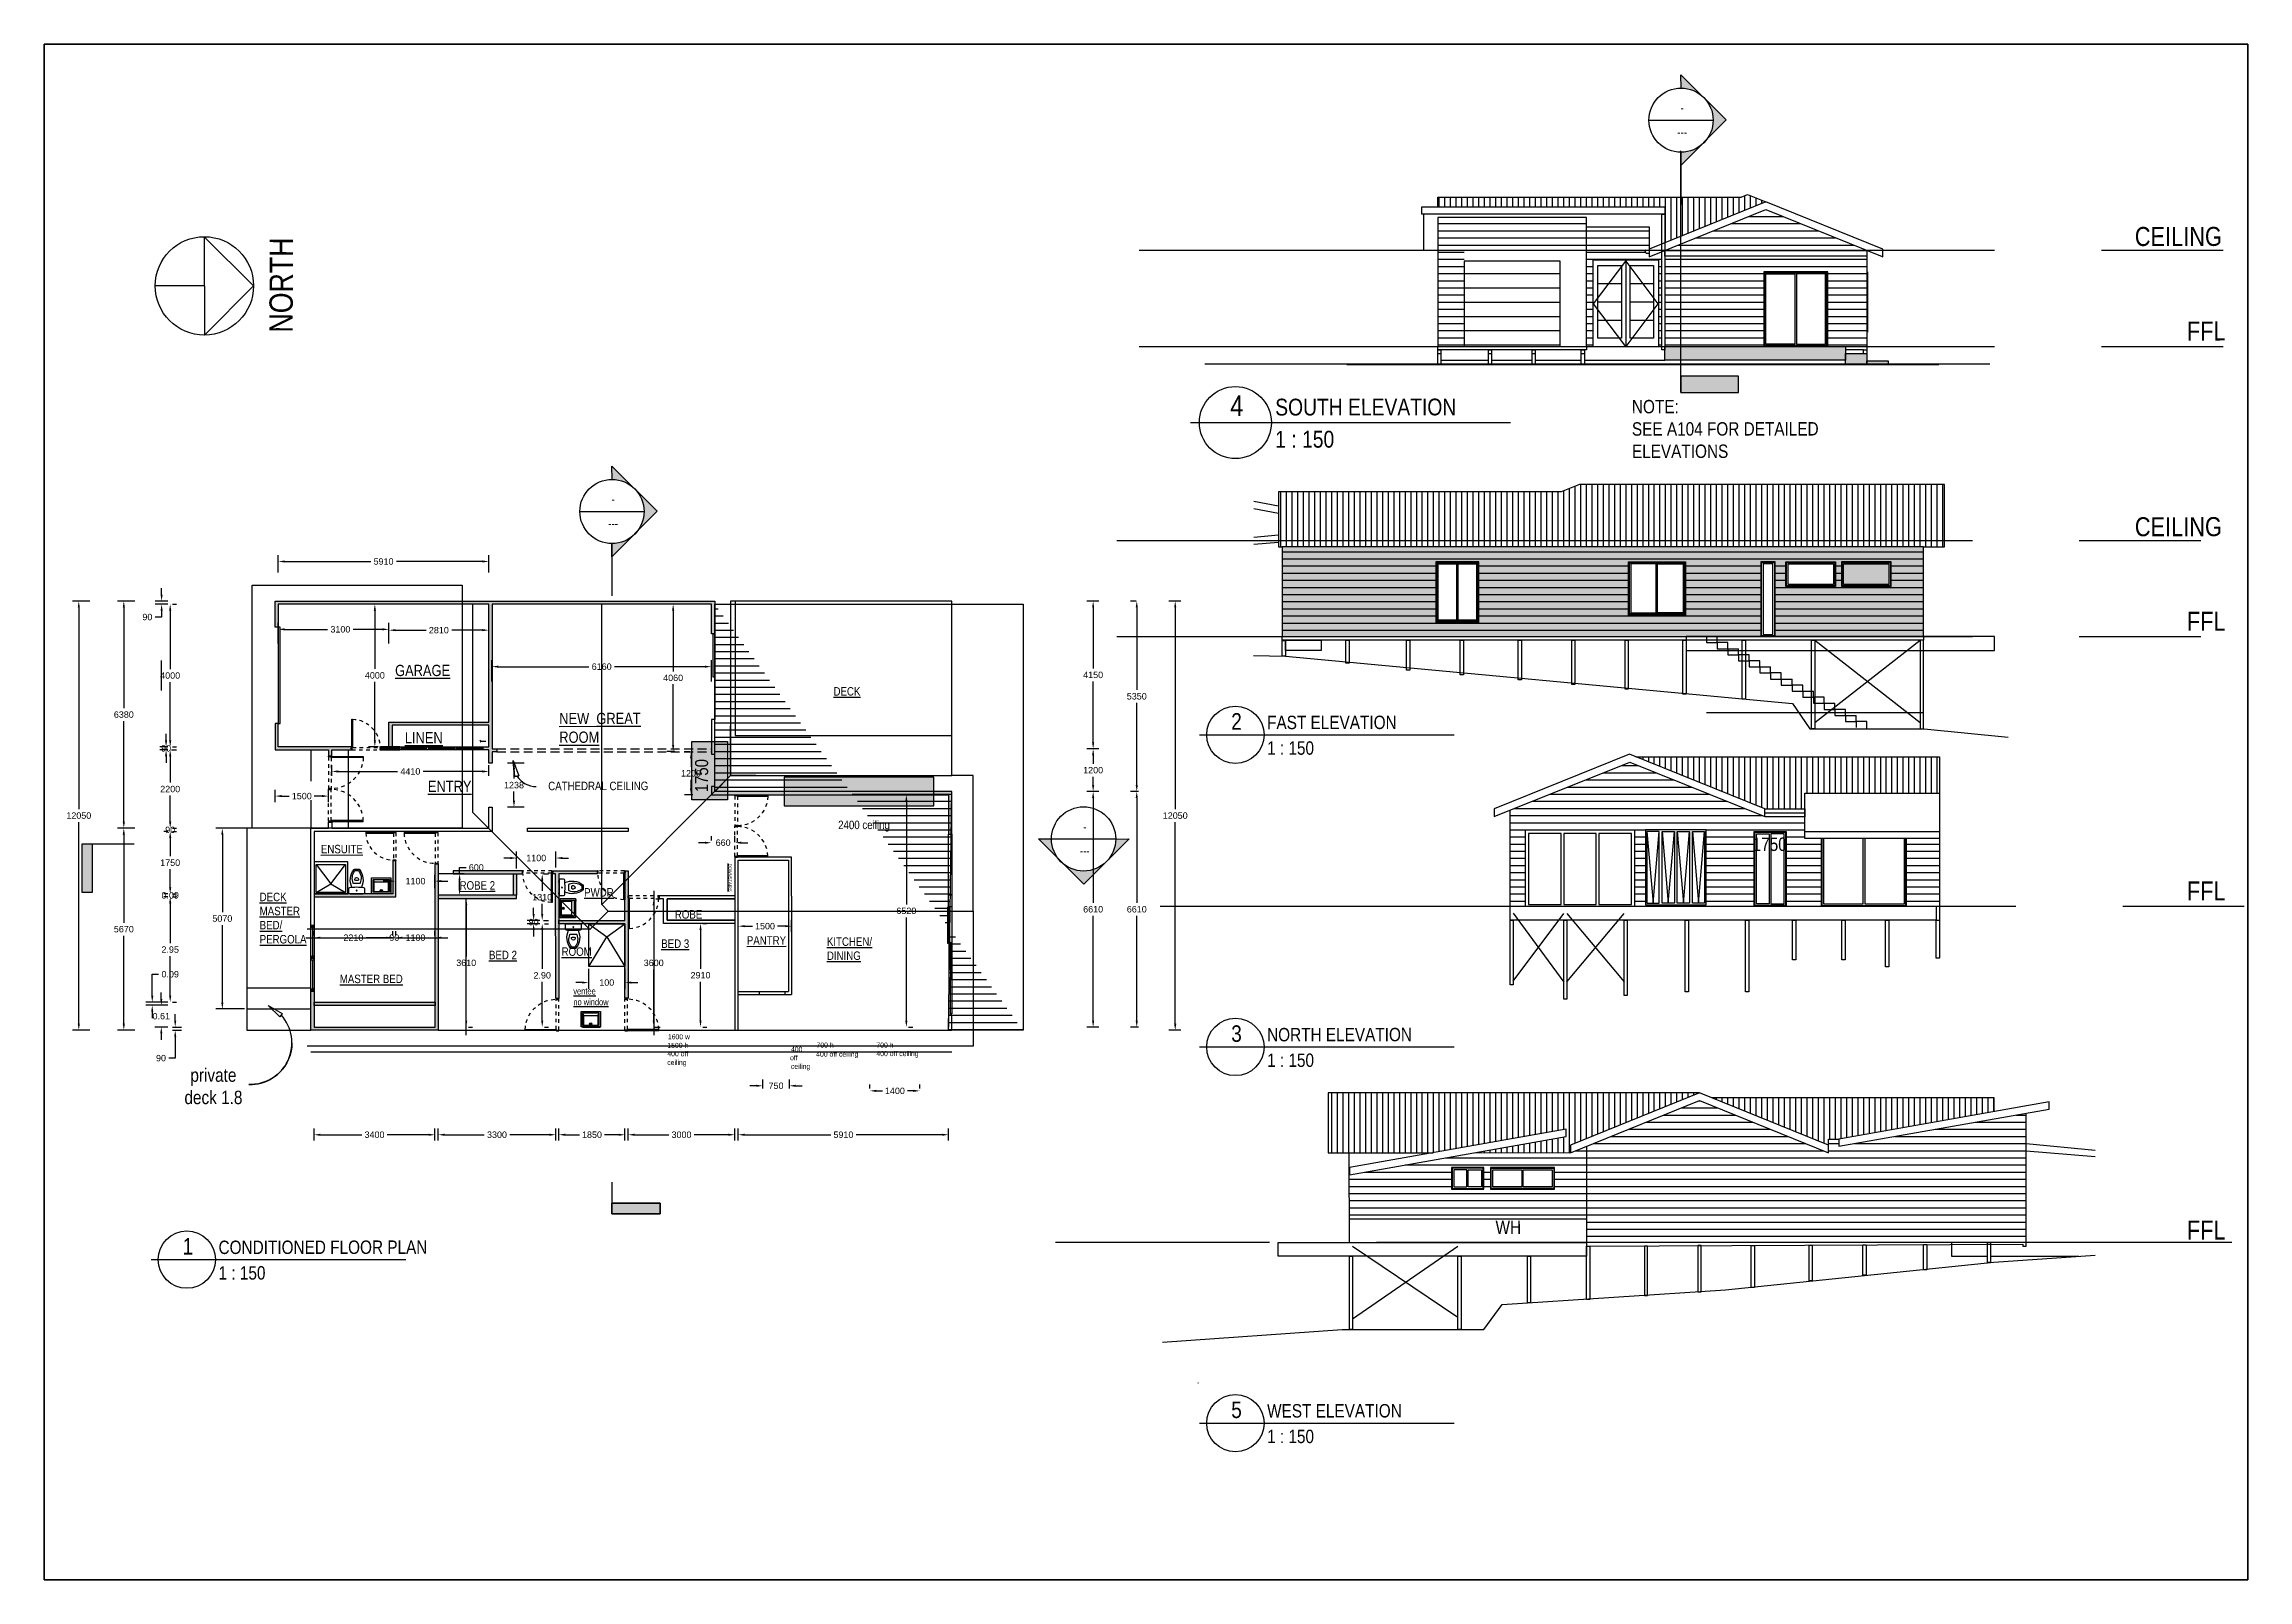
# Model space of a CAD drawing. Header units: metres. Extents: x 8 to 298, y 7 to 251.
# Drawn here: x 236 to 297.9, y 171.3 to 214.4 of the extents above; entities that cross this region are included whole.
import ezdxf

# ---------------------------------------------------------------- set-up
doc = ezdxf.new("R2010")
doc.units = ezdxf.units.M
doc.header["$MEASUREMENT"] = 0
for name, pattern in [('ACAD_ISO08W100', [36, 24, -3, 6, -3]), ('DASHED', [19.05, 12.7, -6.35]), ('HIDDEN', [0.375, 0.25, -0.125]), ('HIDDEN2', [0.1875, 0.125, -0.0625]), ('HIDDEN4', [0.09375, 0.0625, -0.03125])]:
    doc.linetypes.add(name, pattern=pattern)
for name, color, linetype in [('A-MUROS', 1, 'Continuous'), ('A-NOMBRE_MATERIAL', 4, 'Continuous'), ('A-TEXTOS', 2, 'Continuous'), ('A-VIDRIO', 4, 'Continuous'), ('NUEVO DIBUJO', 2, 'Continuous'), ('OP-PROY 1', 8, 'HIDDEN4'), ('OP-PROY 2', 1, 'HIDDEN4')]:
    doc.layers.add(name, color=color, linetype=linetype)
doc.styles.get("Standard").update_dxf_attribs({"font": 'arial.ttf'})
doc.dimstyles.get("Standard").update_dxf_attribs({"dimtxt": 0.18, "dimasz": 0.18, "dimexe": 0.18, "dimexo": 0.0625, "dimgap": 0.09, "dimtad": 0, "dimtih": 1, "dimtoh": 1, "dimzin": 0, "dimdsep": 46, "dimtxsty": 'Standard', "dimcen": 0.09, "dimadec": 0, "dimazin": 0, "dimtfac": 1, "dimtofl": 0, "dimtmove": 0, "dimatfit": 3, "dimfxl": 1, "dimtolj": 1, "dimtzin": 0, "dimarcsym": 0})
pattern_1 = [(0, (2.43621, -69.63632), (0, 0.2), [])]
pattern_2 = [(90, (2.43621, -69.63632), (-0.15875, 1e-17), [])]

msp = doc.modelspace()

# ---------------------------------------------------------------- texts
at = {"color": 2, "linetype": 'ByBlock', "attachment_point": 1, "rotation": 0.054061914}
for s, width, gutter_width, insert, char_height in [('{\\fArial Narrow|b0|i0|c0|p34;CEILING}', 12.895706027, 1.8786291, (294.6815095, 209.2706441), 0.533041701), ('{\\fArial Narrow|b0|i0|c0|p34;FFL}', 18.295120103, 2.6652085, (296.14064, 206.6191674), 0.533041701), ('{\\fArial Narrow|b0|i0|c0|p34;4 }', 19.994489239, 2.9127703, (269.3017591, 204.5476275), 0.582554063), ('{\\fArial Narrow|b0|i0|c0|p34;SOUTH ELEVATION}', 16.206404842, 2.3609273, (270.565638, 204.4546383), 0.472185455), ('{\\fArial Narrow|b0|i0|c0|p34;NOTE:\\PSEE A104 FOR DETAILED\\PELEVATIONS}', 12.895706027, 1.8786291, (280.5718987, 204.4198305), 0.375725824), ('{\\fArial Narrow|b0|i0|c0|p34;1 : 150}', 16.206404842, 2.3609273, (270.565638, 203.5528218), 0.472185455), ('{\\fArial Narrow|b0|i0|c0|p34;CEILING}', 12.895706027, 1.8786291, (294.6815095, 201.130392), 0.533041701), ('{\\fArial Narrow|b0|i0|c0|p34;FFL}', 18.295120103, 2.6652085, (296.14064, 198.4789153), 0.533041701), ('{\\fArial Narrow|b0|i0|c0|p34;2 }', 15.90994782, 2.3177398, (269.3315453, 195.635831), 0.463547963), ('{\\fArial Narrow|b0|i0|c0|p34;FAST ELEVATION}', 12.895706027, 1.8786291, (270.3372348, 195.5618379), 0.375725824), ('{\\fArial Narrow|b0|i0|c0|p34;1 : 150}', 12.895706027, 1.8786291, (270.3372348, 194.8442475), 0.375725824), ('{\\fArial Narrow|b0|i0|c0|p34;FFL}', 18.295120103, 2.6652085, (296.14064, 190.9158383), 0.533041701), ('{\\fArial Narrow|b0|i0|c0|p34;3 }', 15.90994782, 2.3177398, (269.3315453, 186.8801853), 0.463547963), ('{\\fArial Narrow|b0|i0|c0|p34;NORTH ELEVATION}', 12.895706027, 1.8786291, (270.3372348, 186.8061922), 0.375725824), ('{\\fArial Narrow|b0|i0|c0|p34;1 : 150}', 12.895706027, 1.8786291, (270.3372348, 186.0886017), 0.375725824), ('{\\fArial Narrow|b0|i0|c0|p34;FFL}', 18.295120103, 2.6652085, (296.14064, 181.4040095), 0.533041701), ('{\\fArial Narrow|b0|i0|c0|p34;1 }', 15.90994782, 2.3177398, (239.9147697, 180.9156509), 0.463547963), ('{\\fArial Narrow|b0|i0|c0|p34;CONDITIONED FLOOR PLAN}', 12.895706027, 1.8786291, (240.9204592, 180.8416578), 0.375725824), ('{\\fArial Narrow|b0|i0|c0|p34;1 : 150}', 12.895706027, 1.8786291, (240.9204592, 180.1240674), 0.375725824), ('{\\fArial Narrow|b0|i0|c0|p34;5 }', 15.90994782, 2.3177398, (269.3315453, 176.3289232), 0.463547963), ('{\\fArial Narrow|b0|i0|c0|p34;WEST ELEVATION}', 12.895706027, 1.8786291, (270.3372348, 176.2549302), 0.375725824), ('{\\fArial Narrow|b0|i0|c0|p34;1 : 150}', 12.895706027, 1.8786291, (270.3372348, 175.5373397), 0.375725824)]:
    msp.add_mtext_dynamic_manual_height_columns(s, width=width, gutter_width=gutter_width, heights=[0], dxfattribs=dict(at, insert=insert, char_height=char_height))
at = {"linetype": 'ByBlock', "char_height": 0.375725824, "attachment_point": 1, "rotation": 0.054061914}
for s, width, insert in [('{\\fArial Narrow|b0|i0|c0|p34;1750}', 12.895706027, (283.9583353, 192.1449477)), ('\\pxqc;{\\fArial Narrow|b0|i0|c0|p34;private\\Pdeck 1.8}', 2.980366205, (239.2858862, 185.6707207)), ('{\\fArial Narrow|b0|i0|c0|p34;WH}', 12.895706027, (276.7462613, 181.4024825))]:
    msp.add_mtext_dynamic_manual_height_columns(s, width=width, gutter_width=1.8786291, heights=[0], dxfattribs=dict(at, insert=insert))
at = {"layer": 'A-TEXTOS', "attachment_point": 1}
for s, width, gutter_width, insert, char_height, rotation in [('{\\fArial Narrow|b0|i0|c0|p34;NORTH}', 2.450617756, 3.274167, (242.3464912, 206.3101967), 0.654833408, 89.798996971), ('{\\fArial Narrow|b0|i0|c0|p34;\\Lventee\\Pno window}', 1.448333034, 0.912935, (250.8744071, 187.9274592), 0.182586999, 0.054061914)]:
    msp.add_mtext_dynamic_manual_height_columns(s, width=width, gutter_width=gutter_width, heights=[0], dxfattribs=dict(at, insert=insert, char_height=char_height, rotation=rotation))
at = {"layer": 'NUEVO DIBUJO', "color": 3, "linetype": 'ByBlock', "char_height": 0.237109014, "attachment_point": 1, "rotation": 0.054061914}
for s, insert in [('{\\fArial Narrow|b0|i0|c0|p34;-}', (281.9397857, 212.7267863)), ('{\\fArial Narrow|b0|i0|c0|p34;---}', (281.8456473, 212.0486128)), ('{\\fArial Narrow|b0|i0|c0|p34;-}', (251.9481132, 201.7516876)), ('{\\fArial Narrow|b0|i0|c0|p34;---}', (251.8539749, 201.0735142)), ('{\\fArial Narrow|b0|i0|c0|p34;-}', (265.1792054, 192.5676173)), ('{\\fArial Narrow|b0|i0|c0|p34;---}', (265.085067, 191.8894438))]:
    msp.add_mtext_dynamic_manual_height_columns(s, width=2.849665571, gutter_width=1.1855451, heights=[0], dxfattribs=dict(at, insert=insert))
at = {"layer": 'NUEVO DIBUJO', "linetype": 'ByBlock', "attachment_point": 1}
for s, width, gutter_width, insert, char_height, rotation in [('{\\fArial Narrow|b0|i0|c0|p34;\\LGARAGE}', 2.497838432, 1.574475, (245.873124, 196.9900701), 0.314894996, 0.054061914), ('\\pxql;{\\fArial Narrow|b0|i0|c0|p34;\\LDECK}', 3.528696202, 1.1855451, (258.1732712, 196.3643945), 0.237109014, 0.054061914), ('{\\fArial Narrow|b0|i0|c0|p34;\\LNEW  GREAT \\PROOM}', 2.497838432, 1.574475, (250.4787083, 195.6432175), 0.314894996, 0.054061914), ('{\\fArial Narrow|b0|i0|c0|p34;\\LLINEN}', 2.497838432, 1.574475, (246.1458884, 195.1019237), 0.314894996, 0.054061914), ('{\\fArial Narrow|b0|i0|c0|p34;1750}', 4.394441631, 1.8282176, (254.289659, 193.4163743), 0.36564351, 90.054061914), ('{\\fArial Narrow|b0|i0|c0|p34;\\LENTRY}', 2.497838432, 1.574475, (246.7931608, 193.7391348), 0.314894996, 0.054061914), ('{\\fArial Narrow|b0|i0|c0|p34;CATHEDRAL CEILING}', 2.849665571, 1.1855451, (250.1694188, 193.7118586), 0.237109014, 0.054061914), ('{\\fArial Narrow|b0|i0|c0|p34;2400 ceiling}', 2.849665571, 1.1855451, (258.3039464, 192.6199674), 0.237109014, 0.054061914), ('\\pxql;{\\fArial Narrow|b0|i0|c0|p34;\\LENSUITE}', 1.880817468, 1.1855451, (243.7921295, 191.9411322), 0.237109014, 0.054061914), ('\\pxql;{\\fArial Narrow|b0|i0|c0|p34;\\LDOWNSTAIRS}', 0.672324549, 0.4237897, (255.3133433, 191.4166417), 0.084757938, 270.054061914), ('\\pxql;{\\fArial Narrow|b0|i0|c0|p34;\\LDECK\\P\\pq*;MASTER\\P\\pql;BED/\\PPERGOLA}', 1.880817468, 1.1855451, (242.0735308, 190.5986673), 0.237109014, 0.054061914), ('{\\fArial Narrow|b0|i0|c0|p34;\\LROBE 2}', 1.880817468, 1.1855451, (247.6826971, 190.922274), 0.237109014, 0.054061914), ('{\\fArial Narrow|b0|i0|c0|p34;\\LPWDR}', 1.880817468, 1.1855451, (251.1766485, 190.7271415), 0.237109014, 0.054061914), ('\\pxql;{\\fArial Narrow|b0|i0|c0|p34;\\LROBE}', 1.880817468, 1.1855451, (253.7210073, 190.1096635), 0.237109014, 0.054061914), ('{\\fArial Narrow|b0|i0|c0|p34;\\LBED 3}', 1.880817468, 1.1855451, (253.3402093, 189.2895383), 0.237109014, 0.054061914), ('\\pxql;{\\fArial Narrow|b0|i0|c0|p34;\\LPANTRY}', 1.880817468, 1.1855451, (255.7412971, 189.3796445), 0.237109014, 0.054061914), ('\\pxql;{\\fArial Narrow|b0|i0|c0|p34;\\LKITCHEN/\\PDINING}', 3.528696202, 1.1855451, (257.9877349, 189.345717), 0.237109014, 0.054061914), ('{\\fArial Narrow|b0|i0|c0|p34;\\LBED 2}', 1.880817468, 1.1855451, (248.5075107, 188.9710504), 0.237109014, 0.054061914), ('{\\fArial Narrow|b0|i0|c0|p34;\\LROOM}', 1.880817468, 1.1855451, (250.5454273, 189.0662221), 0.237109014, 0.054061914), ('{\\fArial Narrow|b0|i0|c0|p34;\\LMASTER BED}', 1.880817468, 1.1855451, (244.3223263, 188.3007181), 0.237109014, 0.054061914), ('{\\fArial Narrow|b0|i0|c0|p34;400 off}', 1.681451956, 0.6995337, (253.5118098, 186.1524688), 0.139906738, 0.054061914), ('{\\fArial Narrow|b0|i0|c0|p34;1500 h}', 1.681451956, 0.6995337, (253.5118098, 186.3873256), 0.139906738, 0.054061914), ('{\\fArial Narrow|b0|i0|c0|p34;1600 w}', 1.681451956, 0.6995337, (253.5266476, 186.6283273), 0.139906738, 0.054061914), ('{\\fArial Narrow|b0|i0|c0|p34;400}', 1.681451956, 0.6995337, (256.9808554, 186.2779156), 0.139906738, 0.054061914), ('{\\fArial Narrow|b0|i0|c0|p34;400 off ceiling}', 1.681451956, 0.6995337, (257.6874763, 186.1418695), 0.139906738, 0.054061914), ('{\\fArial Narrow|b0|i0|c0|p34;700 h}', 1.681451956, 0.6995337, (257.6973661, 186.3957606), 0.139906738, 0.054061914), ('{\\fArial Narrow|b0|i0|c0|p34;400 off ceiling}', 1.681451956, 0.6995337, (259.3769567, 186.1555197), 0.139906738, 0.054061914), ('{\\fArial Narrow|b0|i0|c0|p34;700 h}', 1.681451956, 0.6995337, (259.3767829, 186.3957606), 0.139906738, 0.054061914), ('{\\fArial Narrow|b0|i0|c0|p34;ceiling}', 1.681451956, 0.6995337, (253.5081937, 185.9079123), 0.139906738, 0.054061914), ('{\\fArial Narrow|b0|i0|c0|p34;off}', 1.681451956, 0.6995337, (256.9545131, 186.0414901), 0.139906738, 0.054061914), ('{\\fArial Narrow|b0|i0|c0|p34;ceiling}', 1.681451956, 0.6995337, (256.9780077, 185.798776), 0.139906738, 0.054061914)]:
    msp.add_mtext_dynamic_manual_height_columns(s, width=width, gutter_width=gutter_width, heights=[0], dxfattribs=dict(at, insert=insert, char_height=char_height, rotation=rotation))

# ---------------------------------------------------------------- blocks, each defined once
blk = doc.blocks.new('wc')
at = {"layer": 'A-NOMBRE_MATERIAL'}
blk.add_lwpolyline([(3815.3, 8922.9, 0.282054), (3792.4, 8920.2, 0.230623), (3792, 8919.5), (3792, 8914.1, 0.230623), (3792.4, 8913.4, 0.282054), (3815.3, 8910.8)], format="xyb", dxfattribs=at)
for points in [[(3809.7, 8912.4, 0.301967), (3810.2, 8913.3), (3810.2, 8920.4, 0.301967), (3809.7, 8921.2, 0.26573), (3794.2, 8919.3, 0.236687), (3793.8, 8918.6), (3793.8, 8915.1, 0.236687), (3794.2, 8914.3, 0.26573)], [(3804.6, 8914.6), (3806.1, 8914.6, 0.131931), (3806.1, 8919.1), (3804.6, 8919.1, 1)], [(3815.6, 8925.9, -0.379717), (3816.9, 8927.1), (3822.8, 8927.1), (3822.8, 8906.6), (3816.9, 8906.6, -0.379717), (3815.6, 8907.8, -0.059669)]]:
    blk.add_lwpolyline(points, format="xyb", close=True, dxfattribs=at)
blk.add_circle((3819, 8916.8), 0.567, dxfattribs=at)
blk.add_arc((3891.4, 8916.8), 76.4, 172.2786, 172.2821, dxfattribs=at)
blk = doc.blocks.new('lavabo')
at = {"layer": 'A-NOMBRE_MATERIAL'}
for p, q in [((3727.6, 8883.3), (3746.3, 8883.3)), ((3727.6, 8868.3), (3727.6, 8883.3)), ((3729.1, 8881.8), (3744.8, 8881.8)), ((3729.1, 8869.8), (3729.1, 8881.8)), ((3730.2, 8872.2), (3730.2, 8881.8)), ((3743.7, 8881.8), (3743.7, 8872.2)), ((3744.8, 8881.8), (3744.8, 8869.8)), ((3746.3, 8883.3), (3746.3, 8868.3)), ((3746.3, 8868.3), (3727.6, 8868.3)), ((3729.1, 8869.8), (3730.2, 8872.2)), ((3744.8, 8869.8), (3729.1, 8869.8)), ((3743.7, 8872.2), (3730.2, 8872.2)), ((3744.8, 8869.8), (3743.7, 8872.2))]:
    blk.add_line(p, q, dxfattribs=at)
for radius in [1.12, 0.75]:
    blk.add_circle((3736.9, 8880.5), radius, dxfattribs=at)
blk = doc.blocks.new('*D123')
at = {"layer": 'A-TEXTOS', "color": 0, "lineweight": -2, "transparency": 16777216}
for p, q in [((248.592, 196.525), (248.592, 197.119)), ((248.772, 196.939), (251.311, 196.939)), ((254.567, 196.939), (252.029, 196.939)), ((254.747, 196.525), (254.747, 197.119))]:
    blk.add_line(p, q, dxfattribs=at)
at = {"layer": 'A-TEXTOS', "color": 0, "transparency": 16777216}
for points in [[(248.772, 196.969), (248.772, 196.909), (248.592, 196.939)], [(254.567, 196.969), (254.567, 196.909), (254.747, 196.939)]]:
    blk.add_solid(points, dxfattribs=at)
at = {"layer": 'Defpoints', "color": 0, "transparency": 16777216}
for p in [(254.747, 196.939), (248.592, 196.463), (254.747, 196.463)]:
    blk.add_point(p, dxfattribs=at)
at = {"layer": 'A-TEXTOS', "color": 0, "transparency": 16777216, "insert": (251.67, 196.939), "char_height": 0.18, "attachment_point": 5}
blk.add_mtext('\\A1;6160', dxfattribs=at)
blk = doc.blocks.new('*D190')
at = {"layer": 'A-TEXTOS', "color": 0, "lineweight": -2, "transparency": 16777216}
for p, q in [((245.699, 197.585), (245.699, 198.143)), ((245.879, 197.963), (246.741, 197.963)), ((248.324, 197.963), (247.461, 197.963)), ((248.504, 197.585), (248.504, 198.143))]:
    blk.add_line(p, q, dxfattribs=at)
at = {"layer": 'A-TEXTOS', "color": 0, "transparency": 16777216}
for points in [[(245.879, 197.993), (245.879, 197.933), (245.699, 197.963)], [(248.324, 197.993), (248.324, 197.933), (248.504, 197.963)]]:
    blk.add_solid(points, dxfattribs=at)
at = {"layer": 'Defpoints', "color": 0, "transparency": 16777216}
for p in [(248.504, 197.963), (245.699, 197.522), (248.504, 197.522)]:
    blk.add_point(p, dxfattribs=at)
at = {"layer": 'A-TEXTOS', "color": 0, "transparency": 16777216, "insert": (247.101, 197.963), "char_height": 0.18, "attachment_point": 5}
blk.add_mtext('\\A1;2810', dxfattribs=at)
blk = doc.blocks.new('*D124')
at = {"layer": 'A-TEXTOS', "color": 0, "lineweight": -2, "transparency": 16777216}
for p, q in [((242.596, 197.585), (242.596, 198.166)), ((242.776, 197.986), (243.981, 197.986)), ((245.519, 197.986), (244.698, 197.986)), ((245.699, 197.585), (245.699, 198.166))]:
    blk.add_line(p, q, dxfattribs=at)
at = {"layer": 'A-TEXTOS', "color": 0, "transparency": 16777216}
for points in [[(242.776, 198.016), (242.776, 197.956), (242.596, 197.986)], [(245.519, 198.016), (245.519, 197.956), (245.699, 197.986)]]:
    blk.add_solid(points, dxfattribs=at)
at = {"layer": 'Defpoints', "color": 0, "transparency": 16777216}
for p in [(242.596, 197.986), (242.596, 197.522), (245.699, 197.522)]:
    blk.add_point(p, dxfattribs=at)
at = {"layer": 'A-TEXTOS', "color": 0, "transparency": 16777216, "insert": (244.339, 197.986), "char_height": 0.18, "attachment_point": 5}
blk.add_mtext('\\A1;3100', dxfattribs=at)
blk = doc.blocks.new('*D191')
at = {"layer": 'A-TEXTOS', "color": 0, "lineweight": -2, "transparency": 16777216}
for p, q in [((245.402, 198.69), (245.126, 198.69)), ((245.306, 198.51), (245.306, 196.876)), ((245.306, 194.873), (245.306, 196.512)), ((245.402, 194.693), (245.126, 194.693))]:
    blk.add_line(p, q, dxfattribs=at)
at = {"layer": 'A-TEXTOS', "color": 0, "transparency": 16777216}
for points in [[(245.276, 198.51), (245.336, 198.51), (245.306, 198.69)], [(245.276, 194.873), (245.336, 194.873), (245.306, 194.693)]]:
    blk.add_solid(points, dxfattribs=at)
at = {"layer": 'Defpoints', "color": 0, "transparency": 16777216}
for p in [(245.306, 198.69), (245.464, 198.69), (245.464, 194.693)]:
    blk.add_point(p, dxfattribs=at)
at = {"layer": 'A-TEXTOS', "color": 0, "transparency": 16777216, "insert": (245.306, 196.694), "char_height": 0.18, "attachment_point": 5}
blk.add_mtext('\\A1;4000', dxfattribs=at)
blk = doc.blocks.new('*D125')
at = {"layer": 'A-TEXTOS', "color": 0, "lineweight": -2, "transparency": 16777216}
for p, q in [((242.508, 193.143), (242.508, 193.489)), ((242.688, 193.309), (242.906, 193.309)), ((243.825, 193.309), (243.606, 193.309)), ((244.005, 193.143), (244.005, 193.489))]:
    blk.add_line(p, q, dxfattribs=at)
at = {"layer": 'A-TEXTOS', "color": 0, "transparency": 16777216}
for points in [[(242.688, 193.339), (242.688, 193.279), (242.508, 193.309)], [(243.825, 193.339), (243.825, 193.279), (244.005, 193.309)]]:
    blk.add_solid(points, dxfattribs=at)
at = {"layer": 'Defpoints', "color": 0, "transparency": 16777216}
for p in [(242.508, 193.081), (244.005, 193.309), (244.005, 193.081)]:
    blk.add_point(p, dxfattribs=at)
at = {"layer": 'A-TEXTOS', "color": 0, "transparency": 16777216, "insert": (243.256, 193.309), "char_height": 0.18, "attachment_point": 5}
blk.add_mtext('\\A1;1500', dxfattribs=at)
blk = doc.blocks.new('*D126')
at = {"layer": 'A-TEXTOS', "color": 0, "lineweight": -2, "transparency": 16777216}
for p, q in [((237.312, 198.779), (236.82, 198.779)), ((237, 198.599), (237, 192.943)), ((237, 186.923), (237, 192.579)), ((237.312, 186.743), (236.82, 186.743))]:
    blk.add_line(p, q, dxfattribs=at)
at = {"layer": 'A-TEXTOS', "color": 0, "transparency": 16777216}
for points in [[(236.97, 198.599), (237.03, 198.599), (237, 198.779)], [(236.97, 186.923), (237.03, 186.923), (237, 186.743)]]:
    blk.add_solid(points, dxfattribs=at)
at = {"layer": 'Defpoints', "color": 0, "transparency": 16777216}
for p in [(237, 198.779), (237.375, 198.779), (237.375, 186.743)]:
    blk.add_point(p, dxfattribs=at)
at = {"layer": 'A-TEXTOS', "color": 0, "transparency": 16777216, "insert": (237, 192.761), "char_height": 0.18, "attachment_point": 5}
blk.add_mtext('\\A1;12050', dxfattribs=at)
blk = doc.blocks.new('*D127')
at = {"layer": 'A-TEXTOS', "color": 0, "lineweight": -2, "transparency": 16777216}
for p, q in [((238.575, 192.408), (238.083, 192.408)), ((238.263, 192.228), (238.263, 189.757)), ((238.263, 186.923), (238.263, 189.394)), ((238.575, 186.743), (238.083, 186.743))]:
    blk.add_line(p, q, dxfattribs=at)
at = {"layer": 'A-TEXTOS', "color": 0, "transparency": 16777216}
for points in [[(238.233, 192.228), (238.293, 192.228), (238.263, 192.408)], [(238.233, 186.923), (238.293, 186.923), (238.263, 186.743)]]:
    blk.add_solid(points, dxfattribs=at)
at = {"layer": 'Defpoints', "color": 0, "transparency": 16777216}
for p in [(238.263, 192.408), (238.637, 192.408), (238.637, 186.743)]:
    blk.add_point(p, dxfattribs=at)
at = {"layer": 'A-TEXTOS', "color": 0, "transparency": 16777216, "insert": (238.263, 189.576), "char_height": 0.18, "attachment_point": 5}
blk.add_mtext('\\A1;5670', dxfattribs=at)
blk = doc.blocks.new('*D128')
at = {"layer": 'A-TEXTOS', "color": 0, "lineweight": -2, "transparency": 16777216}
for p, q in [((238.575, 198.779), (238.083, 198.779)), ((238.263, 198.599), (238.263, 195.776)), ((238.263, 192.588), (238.263, 195.412)), ((238.575, 192.408), (238.083, 192.408))]:
    blk.add_line(p, q, dxfattribs=at)
at = {"layer": 'A-TEXTOS', "color": 0, "transparency": 16777216}
for points in [[(238.233, 198.599), (238.293, 198.599), (238.263, 198.779)], [(238.233, 192.588), (238.293, 192.588), (238.263, 192.408)]]:
    blk.add_solid(points, dxfattribs=at)
at = {"layer": 'Defpoints', "color": 0, "transparency": 16777216}
for p in [(238.263, 198.779), (238.637, 198.779), (238.637, 192.408)]:
    blk.add_point(p, dxfattribs=at)
at = {"layer": 'A-TEXTOS', "color": 0, "transparency": 16777216, "insert": (238.263, 195.594), "char_height": 0.18, "attachment_point": 5}
blk.add_mtext('\\A1;6380', dxfattribs=at)
blk = doc.blocks.new('*D129')
at = {"layer": 'A-TEXTOS', "color": 0, "lineweight": -2, "transparency": 16777216}
for p, q in [((239.626, 186.831), (239.885, 186.831)), ((239.626, 186.743), (239.885, 186.743)), ((239.705, 187.011), (239.705, 187.191)), ((239.705, 186.563), (239.705, 185.96)), ((239.705, 185.96), (239.525, 185.96))]:
    blk.add_line(p, q, dxfattribs=at)
at = {"layer": 'A-TEXTOS', "color": 0, "transparency": 16777216}
for points in [[(239.675, 187.011), (239.735, 187.011), (239.705, 186.831)], [(239.675, 186.563), (239.735, 186.563), (239.705, 186.743)]]:
    blk.add_solid(points, dxfattribs=at)
at = {"layer": 'Defpoints', "color": 0, "transparency": 16777216}
for p in [(239.564, 186.831), (239.564, 186.743), (239.705, 186.831)]:
    blk.add_point(p, dxfattribs=at)
at = {"layer": 'A-TEXTOS', "color": 0, "transparency": 16777216, "insert": (239.306, 185.96), "char_height": 0.18, "attachment_point": 5}
blk.add_mtext('\\A1;90', dxfattribs=at)
blk = doc.blocks.new('*D130')
at = {"layer": 'A-TEXTOS', "color": 0, "lineweight": -2, "transparency": 16777216}
for p, q in [((239.501, 187.441), (239.134, 187.441)), ((239.314, 187.621), (239.314, 187.801)), ((239.501, 186.831), (239.134, 186.831)), ((239.314, 186.651), (239.314, 186.471))]:
    blk.add_line(p, q, dxfattribs=at)
at = {"layer": 'A-TEXTOS', "color": 0, "transparency": 16777216}
for points in [[(239.284, 187.621), (239.344, 187.621), (239.314, 187.441)], [(239.284, 186.651), (239.344, 186.651), (239.314, 186.831)]]:
    blk.add_solid(points, dxfattribs=at)
at = {"layer": 'Defpoints', "color": 0, "transparency": 16777216}
for p in [(239.314, 187.441), (239.564, 187.441), (239.564, 186.831)]:
    blk.add_point(p, dxfattribs=at)
at = {"layer": 'A-TEXTOS', "color": 0, "transparency": 16777216, "insert": (239.314, 187.136), "char_height": 0.18, "attachment_point": 5}
blk.add_mtext('\\A1;0.61', dxfattribs=at)
blk = doc.blocks.new('*D131')
at = {"layer": 'A-TEXTOS', "color": 0, "lineweight": -2, "transparency": 16777216}
for p, q in [((254.567, 192.002), (254.387, 192.002)), ((254.747, 192.065), (254.747, 192.182)), ((255.407, 192.065), (255.407, 192.182)), ((255.587, 192.002), (255.767, 192.002))]:
    blk.add_line(p, q, dxfattribs=at)
at = {"layer": 'A-TEXTOS', "color": 0, "transparency": 16777216}
for points in [[(254.567, 192.032), (254.567, 191.972), (254.747, 192.002)], [(255.587, 192.032), (255.587, 191.972), (255.407, 192.002)]]:
    blk.add_solid(points, dxfattribs=at)
at = {"layer": 'Defpoints', "color": 0, "transparency": 16777216}
for p in [(254.747, 192.002), (255.407, 192.002), (255.407, 192.002)]:
    blk.add_point(p, dxfattribs=at)
at = {"layer": 'A-TEXTOS', "color": 0, "transparency": 16777216, "insert": (255.077, 192.002), "char_height": 0.18, "attachment_point": 5}
blk.add_mtext('\\A1;660', dxfattribs=at)
blk = doc.blocks.new('*D132')
at = {"layer": 'A-TEXTOS', "color": 0, "lineweight": -2, "transparency": 16777216}
for p, q in [((254.442, 189.557), (254.442, 188.466)), ((254.505, 189.737), (254.622, 189.737)), ((254.442, 187.011), (254.442, 188.102)), ((254.505, 186.831), (254.622, 186.831))]:
    blk.add_line(p, q, dxfattribs=at)
at = {"layer": 'A-TEXTOS', "color": 0, "transparency": 16777216}
for points in [[(254.412, 189.557), (254.472, 189.557), (254.442, 189.737)], [(254.412, 187.011), (254.472, 187.011), (254.442, 186.831)]]:
    blk.add_solid(points, dxfattribs=at)
at = {"layer": 'Defpoints', "color": 0, "transparency": 16777216}
for p in [(254.442, 189.737), (254.442, 189.737), (254.442, 186.831)]:
    blk.add_point(p, dxfattribs=at)
at = {"layer": 'A-TEXTOS', "color": 0, "transparency": 16777216, "insert": (254.442, 188.284), "char_height": 0.18, "attachment_point": 5}
blk.add_mtext('\\A1;2910', dxfattribs=at)
blk = doc.blocks.new('*D133')
at = {"layer": 'A-TEXTOS', "color": 0, "lineweight": -2, "transparency": 16777216}
for p, q in [((242.597, 199.577), (242.597, 200.069)), ((242.777, 199.889), (245.192, 199.889)), ((248.324, 199.889), (245.909, 199.889)), ((248.504, 199.577), (248.504, 200.069))]:
    blk.add_line(p, q, dxfattribs=at)
at = {"layer": 'A-TEXTOS', "color": 0, "transparency": 16777216}
for points in [[(242.777, 199.919), (242.777, 199.859), (242.597, 199.889)], [(248.324, 199.919), (248.324, 199.859), (248.504, 199.889)]]:
    blk.add_solid(points, dxfattribs=at)
at = {"layer": 'Defpoints', "color": 0, "transparency": 16777216}
for p in [(248.504, 199.889), (242.597, 199.515), (248.504, 199.515)]:
    blk.add_point(p, dxfattribs=at)
at = {"layer": 'A-TEXTOS', "color": 0, "transparency": 16777216, "insert": (245.55, 199.889), "char_height": 0.18, "attachment_point": 5}
blk.add_mtext('\\A1;5910', dxfattribs=at)
blk = doc.blocks.new('*D192')
at = {"layer": 'A-TEXTOS', "color": 0, "lineweight": -2, "transparency": 16777216}
for p, q in [((253.834, 198.69), (253.494, 198.69)), ((253.674, 198.51), (253.674, 196.808)), ((253.674, 194.743), (253.674, 196.444)), ((253.723, 194.563), (253.494, 194.563))]:
    blk.add_line(p, q, dxfattribs=at)
at = {"layer": 'A-TEXTOS', "color": 0, "transparency": 16777216}
for points in [[(253.644, 198.51), (253.704, 198.51), (253.674, 198.69)], [(253.644, 194.743), (253.704, 194.743), (253.674, 194.563)]]:
    blk.add_solid(points, dxfattribs=at)
at = {"layer": 'Defpoints', "color": 0, "transparency": 16777216}
for p in [(253.674, 198.69), (253.897, 198.69), (253.786, 194.563)]:
    blk.add_point(p, dxfattribs=at)
at = {"layer": 'A-TEXTOS', "color": 0, "transparency": 16777216, "insert": (253.674, 196.626), "char_height": 0.18, "attachment_point": 5}
blk.add_mtext('\\A1;4060', dxfattribs=at)
blk = doc.blocks.new('*D93')
at = {"layer": 'A-TEXTOS', "color": 0, "lineweight": -2, "transparency": 16777216}
for p, q in [((245.896, 190.726), (245.896, 191.104)), ((246.993, 190.726), (246.993, 191.104)), ((245.716, 190.924), (245.536, 190.924)), ((247.173, 190.924), (247.353, 190.924))]:
    blk.add_line(p, q, dxfattribs=at)
at = {"layer": 'A-TEXTOS', "color": 0, "transparency": 16777216}
for points in [[(245.716, 190.954), (245.716, 190.894), (245.896, 190.924)], [(247.173, 190.954), (247.173, 190.894), (246.993, 190.924)]]:
    blk.add_solid(points, dxfattribs=at)
at = {"layer": 'Defpoints', "color": 0, "transparency": 16777216}
for p in [(245.896, 190.664), (246.993, 190.924), (246.993, 190.664)]:
    blk.add_point(p, dxfattribs=at)
at = {"layer": 'A-TEXTOS', "color": 0, "transparency": 16777216, "insert": (246.445, 190.924), "char_height": 0.18, "attachment_point": 5}
blk.add_mtext('\\A1;1100', dxfattribs=at)
blk = doc.blocks.new('*D94')
at = {"layer": 'A-TEXTOS', "color": 0, "lineweight": -2, "transparency": 16777216}
for p, q in [((253.129, 190.249), (253.129, 188.812)), ((253.191, 190.429), (253.309, 190.429)), ((253.129, 187.011), (253.129, 188.448)), ((253.163, 186.831), (253.309, 186.831))]:
    blk.add_line(p, q, dxfattribs=at)
at = {"layer": 'A-TEXTOS', "color": 0, "transparency": 16777216}
for points in [[(253.099, 190.249), (253.159, 190.249), (253.129, 190.429)], [(253.099, 187.011), (253.159, 187.011), (253.129, 186.831)]]:
    blk.add_solid(points, dxfattribs=at)
at = {"layer": 'Defpoints', "color": 0, "transparency": 16777216}
for p in [(253.129, 190.429), (253.129, 190.429), (253.101, 186.831)]:
    blk.add_point(p, dxfattribs=at)
at = {"layer": 'A-TEXTOS', "color": 0, "transparency": 16777216, "insert": (253.129, 188.63), "char_height": 0.18, "attachment_point": 5}
blk.add_mtext('\\A1;3600', dxfattribs=at)
blk = doc.blocks.new('*D95')
at = {"layer": 'A-TEXTOS', "color": 0, "lineweight": -2, "transparency": 16777216}
for p, q in [((249.284, 191.278), (249.284, 191.752)), ((250.382, 191.307), (250.382, 191.752)), ((249.104, 191.572), (248.924, 191.572)), ((250.562, 191.572), (250.742, 191.572))]:
    blk.add_line(p, q, dxfattribs=at)
at = {"layer": 'A-TEXTOS', "color": 0, "transparency": 16777216}
for points in [[(249.104, 191.602), (249.104, 191.542), (249.284, 191.572)], [(250.562, 191.602), (250.562, 191.542), (250.382, 191.572)]]:
    blk.add_solid(points, dxfattribs=at)
at = {"layer": 'Defpoints', "color": 0, "transparency": 16777216}
for p in [(249.284, 191.215), (250.382, 191.572), (250.382, 191.244)]:
    blk.add_point(p, dxfattribs=at)
at = {"layer": 'A-TEXTOS', "color": 0, "transparency": 16777216, "insert": (249.833, 191.572), "char_height": 0.18, "attachment_point": 5}
blk.add_mtext('\\A1;1100', dxfattribs=at)
blk = doc.blocks.new('*D96')
at = {"layer": 'A-TEXTOS', "color": 0, "lineweight": -2, "transparency": 16777216}
for p, q in [((249.494, 194.236), (249.029, 194.236)), ((249.209, 194.056), (249.209, 193.799)), ((249.494, 192.999), (249.029, 192.999)), ((249.209, 193.179), (249.209, 193.435))]:
    blk.add_line(p, q, dxfattribs=at)
at = {"layer": 'A-TEXTOS', "color": 0, "transparency": 16777216}
for points in [[(249.179, 194.056), (249.239, 194.056), (249.209, 194.236)], [(249.179, 193.179), (249.239, 193.179), (249.209, 192.999)]]:
    blk.add_solid(points, dxfattribs=at)
at = {"layer": 'Defpoints', "color": 0, "transparency": 16777216}
for p in [(249.209, 194.236), (249.557, 194.236), (249.557, 192.999)]:
    blk.add_point(p, dxfattribs=at)
at = {"layer": 'A-TEXTOS', "color": 0, "transparency": 16777216, "insert": (249.209, 193.617), "char_height": 0.18, "attachment_point": 5}
blk.add_mtext('\\A1;1238', dxfattribs=at)
blk = doc.blocks.new('*D97')
at = {"layer": 'A-TEXTOS', "color": 0, "lineweight": -2, "transparency": 16777216}
for p, q in [((244.1, 193.873), (244.1, 194.18)), ((248.504, 193.873), (248.504, 194.18)), ((244.28, 194), (245.94, 194)), ((248.324, 194), (246.664, 194))]:
    blk.add_line(p, q, dxfattribs=at)
at = {"layer": 'A-TEXTOS', "color": 0, "transparency": 16777216}
for points in [[(244.28, 194.03), (244.28, 193.97), (244.1, 194)], [(248.324, 194.03), (248.324, 193.97), (248.504, 194)]]:
    blk.add_solid(points, dxfattribs=at)
at = {"layer": 'Defpoints', "color": 0, "transparency": 16777216}
for p in [(244.1, 193.811), (248.504, 194), (248.504, 193.811)]:
    blk.add_point(p, dxfattribs=at)
at = {"layer": 'A-TEXTOS', "color": 0, "transparency": 16777216, "insert": (246.302, 194), "char_height": 0.18, "attachment_point": 5}
blk.add_mtext('\\A1;4410', dxfattribs=at)
blk = doc.blocks.new('*D98')
at = {"layer": 'A-TEXTOS', "color": 0, "lineweight": -2, "transparency": 16777216}
for p, q in [((243.599, 189.4), (243.599, 189.517)), ((243.779, 189.337), (244.343, 189.337)), ((245.627, 189.337), (245.063, 189.337)), ((245.807, 189.4), (245.807, 189.517))]:
    blk.add_line(p, q, dxfattribs=at)
at = {"layer": 'A-TEXTOS', "color": 0, "transparency": 16777216}
for points in [[(243.779, 189.367), (243.779, 189.307), (243.599, 189.337)], [(245.627, 189.367), (245.627, 189.307), (245.807, 189.337)]]:
    blk.add_solid(points, dxfattribs=at)
at = {"layer": 'Defpoints', "color": 0, "transparency": 16777216}
for p in [(243.599, 189.337), (245.807, 189.337), (245.807, 189.337)]:
    blk.add_point(p, dxfattribs=at)
at = {"layer": 'A-TEXTOS', "color": 0, "transparency": 16777216, "insert": (244.703, 189.337), "char_height": 0.18, "attachment_point": 5}
blk.add_mtext('\\A1;2210', dxfattribs=at)
blk = doc.blocks.new('*D99')
at = {"layer": 'A-TEXTOS', "color": 0, "lineweight": -2, "transparency": 16777216}
for p, q in [((245.627, 189.337), (245.447, 189.337)), ((245.807, 189.4), (245.807, 189.517)), ((245.896, 189.4), (245.896, 189.517)), ((246.076, 189.337), (246.256, 189.337))]:
    blk.add_line(p, q, dxfattribs=at)
at = {"layer": 'A-TEXTOS', "color": 0, "transparency": 16777216}
for points in [[(245.627, 189.367), (245.627, 189.307), (245.807, 189.337)], [(246.076, 189.367), (246.076, 189.307), (245.896, 189.337)]]:
    blk.add_solid(points, dxfattribs=at)
at = {"layer": 'Defpoints', "color": 0, "transparency": 16777216}
for p in [(245.807, 189.337), (245.896, 189.337), (245.896, 189.337)]:
    blk.add_point(p, dxfattribs=at)
at = {"layer": 'A-TEXTOS', "color": 0, "transparency": 16777216, "insert": (245.851, 189.337), "char_height": 0.18, "width": 0.54591, "attachment_point": 5}
blk.add_mtext('\\A1;90', dxfattribs=at)
blk = doc.blocks.new('*D187')
at = {"layer": 'A-TEXTOS', "color": 0, "lineweight": -2, "transparency": 16777216}
for p, q in [((245.716, 189.337), (245.536, 189.337)), ((245.896, 189.4), (245.896, 189.517)), ((246.993, 189.4), (246.993, 189.517)), ((247.173, 189.337), (247.353, 189.337))]:
    blk.add_line(p, q, dxfattribs=at)
at = {"layer": 'A-TEXTOS', "color": 0, "transparency": 16777216}
for points in [[(245.716, 189.367), (245.716, 189.307), (245.896, 189.337)], [(247.173, 189.367), (247.173, 189.307), (246.993, 189.337)]]:
    blk.add_solid(points, dxfattribs=at)
at = {"layer": 'Defpoints', "color": 0, "transparency": 16777216}
for p in [(245.896, 189.337), (246.993, 189.337), (246.993, 189.337)]:
    blk.add_point(p, dxfattribs=at)
at = {"layer": 'A-TEXTOS', "color": 0, "transparency": 16777216, "insert": (246.445, 189.337), "char_height": 0.18, "attachment_point": 5}
blk.add_mtext('\\A1;1100', dxfattribs=at)
blk = doc.blocks.new('*D100')
at = {"layer": 'Defpoints', "color": 0, "transparency": 16777216}
for p in [(247.869, 190.435), (247.869, 190.435), (247.869, 186.831)]:
    blk.add_point(p, dxfattribs=at)
at = {"layer": 'NUEVO DIBUJO', "color": 0, "lineweight": -2, "transparency": 16777216}
for p, q in [((247.932, 190.435), (248.049, 190.435)), ((247.869, 190.255), (247.869, 188.815)), ((247.869, 187.011), (247.869, 188.451)), ((247.932, 186.831), (248.049, 186.831))]:
    blk.add_line(p, q, dxfattribs=at)
at = {"layer": 'NUEVO DIBUJO', "color": 0, "transparency": 16777216}
for points in [[(247.839, 190.255), (247.899, 190.255), (247.869, 190.435)], [(247.839, 187.011), (247.899, 187.011), (247.869, 186.831)]]:
    blk.add_solid(points, dxfattribs=at)
at = {"layer": 'NUEVO DIBUJO', "color": 0, "transparency": 16777216, "insert": (247.869, 188.633), "char_height": 0.18, "attachment_point": 5}
blk.add_mtext('\\A1;3610', dxfattribs=at)
blk = doc.blocks.new('*D188')
at = {"layer": 'A-TEXTOS', "color": 0, "lineweight": -2, "transparency": 16777216}
for p, q in [((247.807, 191.127), (247.503, 191.127)), ((247.683, 191.127), (247.683, 191.307)), ((247.683, 191.307), (247.863, 191.307)), ((247.807, 190.53), (247.503, 190.53)), ((247.683, 190.71), (247.683, 190.947))]:
    blk.add_line(p, q, dxfattribs=at)
at = {"layer": 'A-TEXTOS', "color": 0, "transparency": 16777216}
for points in [[(247.653, 190.947), (247.713, 190.947), (247.683, 191.127)], [(247.653, 190.71), (247.713, 190.71), (247.683, 190.53)]]:
    blk.add_solid(points, dxfattribs=at)
at = {"layer": 'Defpoints', "color": 0, "transparency": 16777216}
for p in [(247.683, 191.127), (247.869, 191.127), (247.869, 190.53)]:
    blk.add_point(p, dxfattribs=at)
at = {"layer": 'A-TEXTOS', "color": 0, "transparency": 16777216, "insert": (248.152, 191.307), "char_height": 0.18, "attachment_point": 5}
blk.add_mtext('\\A1;600', dxfattribs=at)
blk = doc.blocks.new('*D101')
at = {"layer": 'A-TEXTOS', "color": 0, "lineweight": -2, "transparency": 16777216}
for p, q in [((239.06, 187.709), (239.06, 188.312)), ((239.06, 188.312), (239.24, 188.312)), ((239.501, 187.529), (238.88, 187.529)), ((239.501, 187.441), (238.88, 187.441)), ((239.06, 187.261), (239.06, 187.081))]:
    blk.add_line(p, q, dxfattribs=at)
at = {"layer": 'A-TEXTOS', "color": 0, "transparency": 16777216}
for points in [[(239.03, 187.709), (239.09, 187.709), (239.06, 187.529)], [(239.03, 187.261), (239.09, 187.261), (239.06, 187.441)]]:
    blk.add_solid(points, dxfattribs=at)
at = {"layer": 'Defpoints', "color": 0, "transparency": 16777216}
for p in [(239.06, 187.529), (239.564, 187.529), (239.564, 187.441)]:
    blk.add_point(p, dxfattribs=at)
at = {"layer": 'A-TEXTOS', "color": 0, "transparency": 16777216, "insert": (239.564, 188.312), "char_height": 0.18, "attachment_point": 5}
blk.add_mtext('\\A1;0.09', dxfattribs=at)
blk = doc.blocks.new('*D102')
at = {"layer": 'A-TEXTOS', "color": 0, "lineweight": -2, "transparency": 16777216}
for p, q in [((239.626, 190.48), (239.744, 190.48)), ((239.564, 190.3), (239.564, 189.186)), ((239.564, 187.709), (239.564, 188.822)), ((239.626, 187.529), (239.744, 187.529))]:
    blk.add_line(p, q, dxfattribs=at)
at = {"layer": 'A-TEXTOS', "color": 0, "transparency": 16777216}
for points in [[(239.534, 190.3), (239.594, 190.3), (239.564, 190.48)], [(239.534, 187.709), (239.594, 187.709), (239.564, 187.529)]]:
    blk.add_solid(points, dxfattribs=at)
at = {"layer": 'Defpoints', "color": 0, "transparency": 16777216}
for p in [(239.564, 190.48), (239.564, 190.48), (239.564, 187.529)]:
    blk.add_point(p, dxfattribs=at)
at = {"layer": 'A-TEXTOS', "color": 0, "transparency": 16777216, "insert": (239.564, 189.004), "char_height": 0.18, "attachment_point": 5}
blk.add_mtext('\\A1;2.95', dxfattribs=at)
blk = doc.blocks.new('*D103')
at = {"layer": 'A-TEXTOS', "color": 0, "lineweight": -2, "transparency": 16777216}
for p, q in [((239.323, 198.959), (239.323, 199.139)), ((239.501, 198.779), (239.143, 198.779)), ((239.501, 198.69), (239.143, 198.69)), ((239.323, 198.51), (239.323, 198.33)), ((239.323, 198.33), (239.143, 198.33))]:
    blk.add_line(p, q, dxfattribs=at)
at = {"layer": 'A-TEXTOS', "color": 0, "transparency": 16777216}
for points in [[(239.293, 198.959), (239.353, 198.959), (239.323, 198.779)], [(239.293, 198.51), (239.353, 198.51), (239.323, 198.69)]]:
    blk.add_solid(points, dxfattribs=at)
at = {"layer": 'Defpoints', "color": 0, "transparency": 16777216}
for p in [(239.323, 198.69), (239.564, 198.779), (239.564, 198.69)]:
    blk.add_point(p, dxfattribs=at)
at = {"layer": 'A-TEXTOS', "color": 0, "transparency": 16777216, "insert": (238.924, 198.33), "char_height": 0.18, "attachment_point": 5}
blk.add_mtext('\\A1;90', dxfattribs=at)
blk = doc.blocks.new('*D104')
at = {"layer": 'A-TEXTOS', "color": 0, "lineweight": -2, "transparency": 16777216}
for p, q in [((239.564, 198.51), (239.564, 196.873)), ((239.626, 198.69), (239.744, 198.69)), ((239.564, 194.873), (239.564, 196.509)), ((239.626, 194.693), (239.744, 194.693))]:
    blk.add_line(p, q, dxfattribs=at)
at = {"layer": 'A-TEXTOS', "color": 0, "transparency": 16777216}
for points in [[(239.534, 198.51), (239.594, 198.51), (239.564, 198.69)], [(239.534, 194.873), (239.594, 194.873), (239.564, 194.693)]]:
    blk.add_solid(points, dxfattribs=at)
at = {"layer": 'Defpoints', "color": 0, "transparency": 16777216}
for p in [(239.564, 198.69), (239.564, 194.693), (239.564, 194.693)]:
    blk.add_point(p, dxfattribs=at)
at = {"layer": 'A-TEXTOS', "color": 0, "transparency": 16777216, "insert": (239.564, 196.691), "char_height": 0.18, "attachment_point": 5}
blk.add_mtext('\\A1;4000', dxfattribs=at)
blk = doc.blocks.new('*D105')
at = {"layer": 'A-TEXTOS', "color": 0, "lineweight": -2, "transparency": 16777216}
for p, q in [((239.449, 194.873), (239.449, 195.053)), ((239.501, 194.693), (239.269, 194.693)), ((239.501, 194.604), (239.269, 194.604)), ((239.449, 194.424), (239.449, 194.244))]:
    blk.add_line(p, q, dxfattribs=at)
at = {"layer": 'A-TEXTOS', "color": 0, "transparency": 16777216}
for points in [[(239.419, 194.873), (239.479, 194.873), (239.449, 194.693)], [(239.419, 194.424), (239.479, 194.424), (239.449, 194.604)]]:
    blk.add_solid(points, dxfattribs=at)
at = {"layer": 'Defpoints', "color": 0, "transparency": 16777216}
for p in [(239.449, 194.604), (239.564, 194.693), (239.564, 194.604)]:
    blk.add_point(p, dxfattribs=at)
at = {"layer": 'A-TEXTOS', "color": 0, "transparency": 16777216, "insert": (239.449, 194.648), "char_height": 0.18, "attachment_point": 5}
blk.add_mtext('\\A1;90', dxfattribs=at)
blk = doc.blocks.new('*D106')
at = {"layer": 'A-TEXTOS', "color": 0, "lineweight": -2, "transparency": 16777216}
for p, q in [((239.564, 194.424), (239.564, 193.688)), ((239.601, 194.604), (239.744, 194.604)), ((239.564, 192.588), (239.564, 193.324)), ((239.626, 192.408), (239.744, 192.408))]:
    blk.add_line(p, q, dxfattribs=at)
at = {"layer": 'A-TEXTOS', "color": 0, "transparency": 16777216}
for points in [[(239.534, 194.424), (239.594, 194.424), (239.564, 194.604)], [(239.534, 192.588), (239.594, 192.588), (239.564, 192.408)]]:
    blk.add_solid(points, dxfattribs=at)
at = {"layer": 'Defpoints', "color": 0, "transparency": 16777216}
for p in [(239.538, 194.604), (239.564, 192.408), (239.564, 192.408)]:
    blk.add_point(p, dxfattribs=at)
at = {"layer": 'A-TEXTOS', "color": 0, "transparency": 16777216, "insert": (239.564, 193.506), "char_height": 0.18, "attachment_point": 5}
blk.add_mtext('\\A1;2200', dxfattribs=at)
blk = doc.blocks.new('*D107')
at = {"layer": 'A-TEXTOS', "color": 0, "lineweight": -2, "transparency": 16777216}
for p, q in [((239.501, 192.313), (239.384, 192.313)), ((239.564, 192.588), (239.564, 192.768)), ((239.626, 192.408), (239.744, 192.408)), ((239.564, 192.133), (239.564, 191.953))]:
    blk.add_line(p, q, dxfattribs=at)
at = {"layer": 'A-TEXTOS', "color": 0, "transparency": 16777216}
for points in [[(239.534, 192.588), (239.594, 192.588), (239.564, 192.408)], [(239.534, 192.133), (239.594, 192.133), (239.564, 192.313)]]:
    blk.add_solid(points, dxfattribs=at)
at = {"layer": 'Defpoints', "color": 0, "transparency": 16777216}
for p in [(239.564, 192.408), (239.564, 192.313), (239.564, 192.313)]:
    blk.add_point(p, dxfattribs=at)
at = {"layer": 'A-TEXTOS', "color": 0, "transparency": 16777216, "insert": (239.564, 192.361), "char_height": 0.18, "attachment_point": 5}
blk.add_mtext('\\A1;90', dxfattribs=at)
blk = doc.blocks.new('*D108')
at = {"layer": 'A-TEXTOS', "color": 0, "lineweight": -2, "transparency": 16777216}
for p, q in [((239.626, 192.313), (239.744, 192.313)), ((239.564, 192.133), (239.564, 191.623)), ((239.564, 190.748), (239.564, 191.259)), ((239.626, 190.568), (239.744, 190.568))]:
    blk.add_line(p, q, dxfattribs=at)
at = {"layer": 'A-TEXTOS', "color": 0, "transparency": 16777216}
for points in [[(239.534, 192.133), (239.594, 192.133), (239.564, 192.313)], [(239.534, 190.748), (239.594, 190.748), (239.564, 190.568)]]:
    blk.add_solid(points, dxfattribs=at)
at = {"layer": 'Defpoints', "color": 0, "transparency": 16777216}
for p in [(239.564, 192.313), (239.564, 190.568), (239.564, 190.568)]:
    blk.add_point(p, dxfattribs=at)
at = {"layer": 'A-TEXTOS', "color": 0, "transparency": 16777216, "insert": (239.564, 191.441), "char_height": 0.18, "attachment_point": 5}
blk.add_mtext('\\A1;1750', dxfattribs=at)
blk = doc.blocks.new('*D109')
at = {"layer": 'A-TEXTOS', "color": 0, "lineweight": -2, "transparency": 16777216}
for p, q in [((239.501, 190.568), (239.384, 190.568)), ((239.501, 190.48), (239.384, 190.48)), ((239.564, 190.748), (239.564, 190.928)), ((239.564, 190.3), (239.564, 190.12))]:
    blk.add_line(p, q, dxfattribs=at)
at = {"layer": 'A-TEXTOS', "color": 0, "transparency": 16777216}
for points in [[(239.534, 190.748), (239.594, 190.748), (239.564, 190.568)], [(239.534, 190.3), (239.594, 190.3), (239.564, 190.48)]]:
    blk.add_solid(points, dxfattribs=at)
at = {"layer": 'Defpoints', "color": 0, "transparency": 16777216}
for p in [(239.564, 190.568), (239.564, 190.48), (239.564, 190.48)]:
    blk.add_point(p, dxfattribs=at)
at = {"layer": 'A-TEXTOS', "color": 0, "transparency": 16777216, "insert": (239.564, 190.524), "char_height": 0.18, "attachment_point": 5}
blk.add_mtext('\\A1;0.09', dxfattribs=at)
blk = doc.blocks.new('*D110')
at = {"layer": 'Defpoints', "color": 0, "transparency": 16777216}
for p in [(256.187, 185.042), (256.936, 185.185), (256.936, 185.042)]:
    blk.add_point(p, dxfattribs=at)
at = {"layer": 'NUEVO DIBUJO', "color": 0, "lineweight": -2, "transparency": 16777216}
for p, q in [((256.007, 185.185), (255.827, 185.185)), ((256.187, 185.105), (256.187, 185.365)), ((256.936, 185.105), (256.936, 185.365)), ((257.116, 185.185), (257.296, 185.185))]:
    blk.add_line(p, q, dxfattribs=at)
at = {"layer": 'NUEVO DIBUJO', "color": 0, "transparency": 16777216}
for points in [[(256.007, 185.215), (256.007, 185.155), (256.187, 185.185)], [(257.116, 185.215), (257.116, 185.155), (256.936, 185.185)]]:
    blk.add_solid(points, dxfattribs=at)
at = {"layer": 'NUEVO DIBUJO', "color": 0, "transparency": 16777216, "insert": (256.561, 185.185), "char_height": 0.18, "attachment_point": 5}
blk.add_mtext('\\A1;750', dxfattribs=at)
blk = doc.blocks.new('*D111')
at = {"layer": 'Defpoints', "color": 0, "transparency": 16777216}
for p in [(259.195, 185.042), (260.597, 185.042), (260.597, 185.042)]:
    blk.add_point(p, dxfattribs=at)
at = {"layer": 'NUEVO DIBUJO', "color": 0, "lineweight": -2, "transparency": 16777216}
for p, q in [((259.195, 185.105), (259.195, 185.222)), ((259.375, 185.042), (259.546, 185.042)), ((260.417, 185.042), (260.246, 185.042)), ((260.597, 185.105), (260.597, 185.222))]:
    blk.add_line(p, q, dxfattribs=at)
at = {"layer": 'NUEVO DIBUJO', "color": 0, "transparency": 16777216}
for points in [[(259.375, 185.072), (259.375, 185.012), (259.195, 185.042)], [(260.417, 185.072), (260.417, 185.012), (260.597, 185.042)]]:
    blk.add_solid(points, dxfattribs=at)
at = {"layer": 'NUEVO DIBUJO', "color": 0, "transparency": 16777216, "insert": (259.896, 185.042), "char_height": 0.18, "attachment_point": 5}
blk.add_mtext('\\A1;1400', dxfattribs=at)
blk = doc.blocks.new('*D112')
at = {"layer": 'Defpoints', "color": 0, "transparency": 16777216}
for p in [(246.993, 183.811), (243.599, 183.589), (246.993, 183.589)]:
    blk.add_point(p, dxfattribs=at)
at = {"layer": 'NUEVO DIBUJO', "color": 0, "lineweight": -2, "transparency": 16777216}
for p, q in [((243.599, 183.652), (243.599, 183.991)), ((243.779, 183.811), (244.938, 183.811)), ((246.813, 183.811), (245.655, 183.811)), ((246.993, 183.652), (246.993, 183.991))]:
    blk.add_line(p, q, dxfattribs=at)
at = {"layer": 'NUEVO DIBUJO', "color": 0, "transparency": 16777216}
for points in [[(243.779, 183.841), (243.779, 183.781), (243.599, 183.811)], [(246.813, 183.841), (246.813, 183.781), (246.993, 183.811)]]:
    blk.add_solid(points, dxfattribs=at)
at = {"layer": 'NUEVO DIBUJO', "color": 0, "transparency": 16777216, "insert": (245.296, 183.811), "char_height": 0.18, "attachment_point": 5}
blk.add_mtext('\\A1;3400', dxfattribs=at)
blk = doc.blocks.new('*D113')
at = {"layer": 'Defpoints', "color": 0, "transparency": 16777216}
for p in [(250.382, 183.811), (247.082, 183.589), (250.382, 183.589)]:
    blk.add_point(p, dxfattribs=at)
at = {"layer": 'NUEVO DIBUJO', "color": 0, "lineweight": -2, "transparency": 16777216}
for p, q in [((247.082, 183.652), (247.082, 183.991)), ((247.262, 183.811), (248.374, 183.811)), ((250.202, 183.811), (249.09, 183.811)), ((250.382, 183.652), (250.382, 183.991))]:
    blk.add_line(p, q, dxfattribs=at)
at = {"layer": 'NUEVO DIBUJO', "color": 0, "transparency": 16777216}
for points in [[(247.262, 183.841), (247.262, 183.781), (247.082, 183.811)], [(250.202, 183.841), (250.202, 183.781), (250.382, 183.811)]]:
    blk.add_solid(points, dxfattribs=at)
at = {"layer": 'NUEVO DIBUJO', "color": 0, "transparency": 16777216, "insert": (248.732, 183.811), "char_height": 0.18, "attachment_point": 5}
blk.add_mtext('\\A1;3300', dxfattribs=at)
blk = doc.blocks.new('*D114')
at = {"layer": 'Defpoints', "color": 0, "transparency": 16777216}
for p in [(252.323, 183.811), (250.47, 183.589), (252.323, 183.589)]:
    blk.add_point(p, dxfattribs=at)
at = {"layer": 'NUEVO DIBUJO', "color": 0, "lineweight": -2, "transparency": 16777216}
for p, q in [((250.47, 183.652), (250.47, 183.991)), ((250.65, 183.811), (251.047, 183.811)), ((252.143, 183.811), (251.747, 183.811)), ((252.323, 183.652), (252.323, 183.991))]:
    blk.add_line(p, q, dxfattribs=at)
at = {"layer": 'NUEVO DIBUJO', "color": 0, "transparency": 16777216}
for points in [[(250.65, 183.841), (250.65, 183.781), (250.47, 183.811)], [(252.143, 183.841), (252.143, 183.781), (252.323, 183.811)]]:
    blk.add_solid(points, dxfattribs=at)
at = {"layer": 'NUEVO DIBUJO', "color": 0, "transparency": 16777216, "insert": (251.397, 183.811), "char_height": 0.18, "attachment_point": 5}
blk.add_mtext('\\A1;1850', dxfattribs=at)
blk = doc.blocks.new('*D115')
at = {"layer": 'Defpoints', "color": 0, "transparency": 16777216}
for p in [(255.407, 183.811), (252.412, 183.589), (255.407, 183.589)]:
    blk.add_point(p, dxfattribs=at)
at = {"layer": 'NUEVO DIBUJO', "color": 0, "lineweight": -2, "transparency": 16777216}
for p, q in [((252.412, 183.652), (252.412, 183.991)), ((252.592, 183.811), (253.551, 183.811)), ((255.227, 183.811), (254.268, 183.811)), ((255.407, 183.652), (255.407, 183.991))]:
    blk.add_line(p, q, dxfattribs=at)
at = {"layer": 'NUEVO DIBUJO', "color": 0, "transparency": 16777216}
for points in [[(252.592, 183.841), (252.592, 183.781), (252.412, 183.811)], [(255.227, 183.841), (255.227, 183.781), (255.407, 183.811)]]:
    blk.add_solid(points, dxfattribs=at)
at = {"layer": 'NUEVO DIBUJO', "color": 0, "transparency": 16777216, "insert": (253.909, 183.811), "char_height": 0.18, "attachment_point": 5}
blk.add_mtext('\\A1;3000', dxfattribs=at)
blk = doc.blocks.new('*D116')
at = {"layer": 'Defpoints', "color": 0, "transparency": 16777216}
for p in [(261.403, 183.811), (255.502, 183.589), (261.403, 183.589)]:
    blk.add_point(p, dxfattribs=at)
at = {"layer": 'NUEVO DIBUJO', "color": 0, "lineweight": -2, "transparency": 16777216}
for p, q in [((255.502, 183.652), (255.502, 183.991)), ((255.682, 183.811), (258.094, 183.811)), ((261.223, 183.811), (258.811, 183.811)), ((261.403, 183.652), (261.403, 183.991))]:
    blk.add_line(p, q, dxfattribs=at)
at = {"layer": 'NUEVO DIBUJO', "color": 0, "transparency": 16777216}
for points in [[(255.682, 183.841), (255.682, 183.781), (255.502, 183.811)], [(261.223, 183.841), (261.223, 183.781), (261.403, 183.811)]]:
    blk.add_solid(points, dxfattribs=at)
at = {"layer": 'NUEVO DIBUJO', "color": 0, "transparency": 16777216, "insert": (258.452, 183.811), "char_height": 0.18, "attachment_point": 5}
blk.add_mtext('\\A1;5910', dxfattribs=at)
blk = doc.blocks.new('*D117')
at = {"layer": 'A-TEXTOS', "color": 0, "lineweight": -2, "transparency": 16777216}
for p, q in [((255.502, 189.502), (255.502, 189.841)), ((256.999, 189.502), (256.999, 189.841)), ((255.682, 189.661), (255.901, 189.661)), ((256.819, 189.661), (256.601, 189.661))]:
    blk.add_line(p, q, dxfattribs=at)
at = {"layer": 'A-TEXTOS', "color": 0, "transparency": 16777216}
for points in [[(255.682, 189.691), (255.682, 189.631), (255.502, 189.661)], [(256.819, 189.691), (256.819, 189.631), (256.999, 189.661)]]:
    blk.add_solid(points, dxfattribs=at)
at = {"layer": 'Defpoints', "color": 0, "transparency": 16777216}
for p in [(255.502, 189.439), (256.999, 189.661), (256.999, 189.439)]:
    blk.add_point(p, dxfattribs=at)
at = {"layer": 'A-TEXTOS', "color": 0, "transparency": 16777216, "insert": (256.251, 189.661), "char_height": 0.18, "attachment_point": 5}
blk.add_mtext('\\A1;1500', dxfattribs=at)
blk = doc.blocks.new('*D118')
at = {"layer": 'A-TEXTOS', "color": 0, "lineweight": -2, "transparency": 16777216}
for p, q in [((260.217, 193.167), (260.217, 190.271)), ((260.279, 193.347), (260.397, 193.347)), ((260.217, 187.011), (260.217, 189.907)), ((260.279, 186.831), (260.397, 186.831))]:
    blk.add_line(p, q, dxfattribs=at)
at = {"layer": 'A-TEXTOS', "color": 0, "transparency": 16777216}
for points in [[(260.187, 193.167), (260.247, 193.167), (260.217, 193.347)], [(260.187, 187.011), (260.247, 187.011), (260.217, 186.831)]]:
    blk.add_solid(points, dxfattribs=at)
at = {"layer": 'Defpoints', "color": 0, "transparency": 16777216}
for p in [(260.216, 193.347), (260.217, 193.347), (260.216, 186.831)]:
    blk.add_point(p, dxfattribs=at)
at = {"layer": 'A-TEXTOS', "color": 0, "transparency": 16777216, "insert": (260.217, 190.089), "char_height": 0.18, "attachment_point": 5}
blk.add_mtext('\\A1;6520', dxfattribs=at)
blk = doc.blocks.new('*D189')
at = {"layer": 'A-TEXTOS', "color": 0, "lineweight": -2, "transparency": 16777216}
for p, q in [((254.139, 194.546), (253.996, 194.546)), ((254.176, 194.366), (254.176, 194.129)), ((254.176, 193.527), (254.176, 193.765)), ((254.228, 193.347), (253.996, 193.347))]:
    blk.add_line(p, q, dxfattribs=at)
at = {"layer": 'A-TEXTOS', "color": 0, "transparency": 16777216}
for points in [[(254.146, 194.366), (254.206, 194.366), (254.176, 194.546)], [(254.146, 193.527), (254.206, 193.527), (254.176, 193.347)]]:
    blk.add_solid(points, dxfattribs=at)
at = {"layer": 'Defpoints', "color": 0, "transparency": 16777216}
for p in [(254.176, 194.546), (254.201, 194.546), (254.29, 193.347)]:
    blk.add_point(p, dxfattribs=at)
at = {"layer": 'A-TEXTOS', "color": 0, "transparency": 16777216, "insert": (254.176, 193.947), "char_height": 0.18, "attachment_point": 5}
blk.add_mtext('\\A1;1200', dxfattribs=at)
blk = doc.blocks.new('*D119')
at = {"layer": 'A-TEXTOS', "color": 0, "lineweight": -2, "transparency": 16777216}
for p, q in [((250.001, 189.551), (250.001, 188.463)), ((250.063, 189.731), (250.181, 189.731)), ((250.001, 187.011), (250.001, 188.099)), ((250.063, 186.831), (250.181, 186.831))]:
    blk.add_line(p, q, dxfattribs=at)
at = {"layer": 'A-TEXTOS', "color": 0, "transparency": 16777216}
for points in [[(249.971, 189.551), (250.031, 189.551), (250.001, 189.731)], [(249.971, 187.011), (250.031, 187.011), (250.001, 186.831)]]:
    blk.add_solid(points, dxfattribs=at)
at = {"layer": 'Defpoints', "color": 0, "transparency": 16777216}
for p in [(250.001, 189.731), (250.001, 189.731), (250.001, 186.831)]:
    blk.add_point(p, dxfattribs=at)
at = {"layer": 'A-TEXTOS', "color": 0, "transparency": 16777216, "insert": (250.001, 188.281), "char_height": 0.18, "attachment_point": 5}
blk.add_mtext('\\A1;2.90', dxfattribs=at)
blk = doc.blocks.new('*D120')
at = {"layer": 'A-TEXTOS', "color": 0, "lineweight": -2, "transparency": 16777216}
for p, q in [((250.039, 191.127), (250.181, 191.127)), ((250.001, 190.947), (250.001, 190.655)), ((250.001, 190), (250.001, 190.291)), ((250.039, 189.82), (250.181, 189.82))]:
    blk.add_line(p, q, dxfattribs=at)
at = {"layer": 'A-TEXTOS', "color": 0, "transparency": 16777216}
for points in [[(249.971, 190.947), (250.031, 190.947), (250.001, 191.127)], [(249.971, 190), (250.031, 190), (250.001, 189.82)]]:
    blk.add_solid(points, dxfattribs=at)
at = {"layer": 'Defpoints', "color": 0, "transparency": 16777216}
for p in [(249.976, 191.127), (250.001, 191.127), (249.976, 189.82)]:
    blk.add_point(p, dxfattribs=at)
at = {"layer": 'A-TEXTOS', "color": 0, "transparency": 16777216, "insert": (250.001, 190.473), "char_height": 0.18, "attachment_point": 5}
blk.add_mtext('\\A1;1310', dxfattribs=at)
blk = doc.blocks.new('*D121')
at = {"layer": 'A-TEXTOS', "color": 0, "lineweight": -2, "transparency": 16777216}
for p, q in [((249.938, 189.82), (249.58, 189.82)), ((249.76, 190), (249.76, 190.18)), ((249.938, 189.731), (249.58, 189.731)), ((249.76, 189.551), (249.76, 189.371))]:
    blk.add_line(p, q, dxfattribs=at)
at = {"layer": 'A-TEXTOS', "color": 0, "transparency": 16777216}
for points in [[(249.73, 190), (249.79, 190), (249.76, 189.82)], [(249.73, 189.551), (249.79, 189.551), (249.76, 189.731)]]:
    blk.add_solid(points, dxfattribs=at)
at = {"layer": 'Defpoints', "color": 0, "transparency": 16777216}
for p in [(250.001, 189.82), (249.76, 189.731), (250.001, 189.731)]:
    blk.add_point(p, dxfattribs=at)
at = {"layer": 'A-TEXTOS', "color": 0, "transparency": 16777216, "insert": (249.76, 189.775), "char_height": 0.18, "attachment_point": 5}
blk.add_mtext('\\A1;90', dxfattribs=at)
blk = doc.blocks.new('*D122')
at = {"layer": 'A-TEXTOS', "color": 0, "lineweight": -2, "transparency": 16777216}
for p, q in [((251.122, 188.079), (250.942, 188.079)), ((251.302, 188.469), (251.302, 187.899)), ((252.323, 188.469), (252.323, 187.899)), ((252.503, 188.079), (252.683, 188.079))]:
    blk.add_line(p, q, dxfattribs=at)
at = {"layer": 'A-TEXTOS', "color": 0, "transparency": 16777216}
for points in [[(251.122, 188.109), (251.122, 188.049), (251.302, 188.079)], [(252.503, 188.109), (252.503, 188.049), (252.323, 188.079)]]:
    blk.add_solid(points, dxfattribs=at)
at = {"layer": 'Defpoints', "color": 0, "transparency": 16777216}
for p in [(251.302, 188.532), (252.323, 188.532), (252.323, 188.079)]:
    blk.add_point(p, dxfattribs=at)
at = {"layer": 'A-TEXTOS', "color": 0, "transparency": 16777216, "insert": (251.812, 188.079), "char_height": 0.18, "attachment_point": 5}
blk.add_mtext('\\A1;100', dxfattribs=at)
blk = doc.blocks.new('P-0')
for points in [[(-0.014, 1.259), (-0.047, 1.259), (-0.047, 0.1), (-0.014, 0.1)], [(-1.194, 0.01), (-1.188, 0.01), (-1.188, 0.09), (-1.194, 0.09)], [(-1.188, 0.1), (-1.174, 0.1), (-1.174, 0.062), (-1.161, 0.062), (-1.161, 0.016), (-1.161, 0), (-1.188, 0)], [(0, 0.1), (-0.014, 0.1), (-0.014, 0.062), (-0.026, 0.062), (-0.026, 0.016), (-0.026, 0), (0, 0)], [(0, 0.01), (0.006, 0.01), (0.006, 0.09), (0, 0.09)]]:
    blk.add_lwpolyline(points, close=True)
at = {"layer": 'OP-PROY 1', "linetype": 'HIDDEN4'}
blk.add_arc((-0.013, 0.1), 1.16, 91.64138, 179.98393, dxfattribs=at)
at = {"layer": 'OP-PROY 2', "linetype": 'HIDDEN2'}
for p, q in [((-0.047, 0.1), (-1.174, 0.1)), ((-0.026, 0), (-1.161, 0))]:
    blk.add_line(p, q, dxfattribs=at)
blk = doc.blocks.new('*D38')
at = {"layer": 'Defpoints', "color": 0, "transparency": 16777216}
for p in [(265.457, 193.436), (265.679, 193.436), (265.679, 186.831)]:
    blk.add_point(p, dxfattribs=at)
at = {"layer": 'NUEVO DIBUJO', "color": 0, "lineweight": -2, "transparency": 16777216}
for p, q in [((265.616, 193.436), (265.277, 193.436)), ((265.457, 193.256), (265.457, 190.316)), ((265.457, 187.011), (265.457, 189.952)), ((265.616, 186.831), (265.277, 186.831))]:
    blk.add_line(p, q, dxfattribs=at)
at = {"layer": 'NUEVO DIBUJO', "color": 0, "transparency": 16777216}
for points in [[(265.427, 193.256), (265.487, 193.256), (265.457, 193.436)], [(265.427, 187.011), (265.487, 187.011), (265.457, 186.831)]]:
    blk.add_solid(points, dxfattribs=at)
at = {"layer": 'NUEVO DIBUJO', "color": 0, "transparency": 16777216, "insert": (265.457, 190.134), "char_height": 0.18, "attachment_point": 5}
blk.add_mtext('\\A1;6610', dxfattribs=at)
blk = doc.blocks.new('*D39')
at = {"layer": 'Defpoints', "color": 0, "transparency": 16777216}
for p in [(265.457, 194.635), (265.679, 194.635), (265.679, 193.436)]:
    blk.add_point(p, dxfattribs=at)
at = {"layer": 'NUEVO DIBUJO', "color": 0, "lineweight": -2, "transparency": 16777216}
for p, q in [((265.616, 194.635), (265.277, 194.635)), ((265.457, 194.455), (265.457, 194.218)), ((265.457, 193.616), (265.457, 193.854)), ((265.616, 193.436), (265.277, 193.436))]:
    blk.add_line(p, q, dxfattribs=at)
at = {"layer": 'NUEVO DIBUJO', "color": 0, "transparency": 16777216}
for points in [[(265.427, 194.455), (265.487, 194.455), (265.457, 194.635)], [(265.427, 193.616), (265.487, 193.616), (265.457, 193.436)]]:
    blk.add_solid(points, dxfattribs=at)
at = {"layer": 'NUEVO DIBUJO', "color": 0, "transparency": 16777216, "insert": (265.457, 194.036), "char_height": 0.18, "attachment_point": 5}
blk.add_mtext('\\A1;1200', dxfattribs=at)
blk = doc.blocks.new('*D40')
at = {"layer": 'Defpoints', "color": 0, "transparency": 16777216}
for p in [(265.457, 198.779), (265.679, 198.779), (265.679, 194.635)]:
    blk.add_point(p, dxfattribs=at)
at = {"layer": 'NUEVO DIBUJO', "color": 0, "lineweight": -2, "transparency": 16777216}
for p, q in [((265.616, 198.779), (265.277, 198.779)), ((265.457, 198.599), (265.457, 196.889)), ((265.457, 194.815), (265.457, 196.525)), ((265.616, 194.635), (265.277, 194.635))]:
    blk.add_line(p, q, dxfattribs=at)
at = {"layer": 'NUEVO DIBUJO', "color": 0, "transparency": 16777216}
for points in [[(265.427, 198.599), (265.487, 198.599), (265.457, 198.779)], [(265.427, 194.815), (265.487, 194.815), (265.457, 194.635)]]:
    blk.add_solid(points, dxfattribs=at)
at = {"layer": 'NUEVO DIBUJO', "color": 0, "transparency": 16777216, "insert": (265.457, 196.707), "char_height": 0.18, "attachment_point": 5}
blk.add_mtext('\\A1;4150', dxfattribs=at)
blk = doc.blocks.new('*D41')
at = {"layer": 'Defpoints', "color": 0, "transparency": 16777216}
for p in [(266.681, 193.436), (266.792, 193.436), (266.792, 186.831)]:
    blk.add_point(p, dxfattribs=at)
at = {"layer": 'NUEVO DIBUJO', "color": 0, "lineweight": -2, "transparency": 16777216}
for p, q in [((266.73, 193.436), (266.501, 193.436)), ((266.681, 193.256), (266.681, 190.316)), ((266.681, 187.011), (266.681, 189.952)), ((266.73, 186.831), (266.501, 186.831))]:
    blk.add_line(p, q, dxfattribs=at)
at = {"layer": 'NUEVO DIBUJO', "color": 0, "transparency": 16777216}
for points in [[(266.651, 193.256), (266.711, 193.256), (266.681, 193.436)], [(266.651, 187.011), (266.711, 187.011), (266.681, 186.831)]]:
    blk.add_solid(points, dxfattribs=at)
at = {"layer": 'NUEVO DIBUJO', "color": 0, "transparency": 16777216, "insert": (266.681, 190.134), "char_height": 0.18, "attachment_point": 5}
blk.add_mtext('\\A1;6610', dxfattribs=at)
blk = doc.blocks.new('*D42')
at = {"layer": 'Defpoints', "color": 0, "transparency": 16777216}
for p in [(266.681, 198.779), (266.724, 198.779), (266.792, 193.436)]:
    blk.add_point(p, dxfattribs=at)
at = {"layer": 'NUEVO DIBUJO', "color": 0, "lineweight": -2, "transparency": 16777216}
for p, q in [((266.661, 198.779), (266.501, 198.779)), ((266.681, 198.599), (266.681, 196.289)), ((266.681, 193.616), (266.681, 195.925)), ((266.73, 193.436), (266.501, 193.436))]:
    blk.add_line(p, q, dxfattribs=at)
at = {"layer": 'NUEVO DIBUJO', "color": 0, "transparency": 16777216}
for points in [[(266.651, 198.599), (266.711, 198.599), (266.681, 198.779)], [(266.651, 193.616), (266.711, 193.616), (266.681, 193.436)]]:
    blk.add_solid(points, dxfattribs=at)
at = {"layer": 'NUEVO DIBUJO', "color": 0, "transparency": 16777216, "insert": (266.681, 196.107), "char_height": 0.18, "attachment_point": 5}
blk.add_mtext('\\A1;5350', dxfattribs=at)
blk = doc.blocks.new('*D43')
at = {"layer": 'Defpoints', "color": 0, "transparency": 16777216}
for p in [(267.76, 198.779), (267.982, 198.779), (267.982, 186.743)]:
    blk.add_point(p, dxfattribs=at)
at = {"layer": 'NUEVO DIBUJO', "color": 0, "lineweight": -2, "transparency": 16777216}
for p, q in [((267.919, 198.779), (267.58, 198.779)), ((267.76, 198.599), (267.76, 192.943)), ((267.76, 186.923), (267.76, 192.579)), ((267.919, 186.743), (267.58, 186.743))]:
    blk.add_line(p, q, dxfattribs=at)
at = {"layer": 'NUEVO DIBUJO', "color": 0, "transparency": 16777216}
for points in [[(267.73, 198.599), (267.79, 198.599), (267.76, 198.779)], [(267.73, 186.923), (267.79, 186.923), (267.76, 186.743)]]:
    blk.add_solid(points, dxfattribs=at)
at = {"layer": 'NUEVO DIBUJO', "color": 0, "transparency": 16777216, "insert": (267.76, 192.761), "char_height": 0.18, "attachment_point": 5}
blk.add_mtext('\\A1;12050', dxfattribs=at)
blk = doc.blocks.new('*D178')
at = {"layer": 'Defpoints', "color": 0, "transparency": 16777216}
for p in [(241.027, 192.408), (241.861, 192.408), (241.71, 187.339)]:
    blk.add_point(p, dxfattribs=at)
at = {"layer": 'NUEVO DIBUJO', "color": 0, "lineweight": -2, "transparency": 16777216}
for p, q in [((241.798, 192.408), (240.847, 192.408)), ((241.027, 192.228), (241.027, 190.056)), ((241.027, 187.519), (241.027, 189.692)), ((241.648, 187.339), (240.847, 187.339))]:
    blk.add_line(p, q, dxfattribs=at)
at = {"layer": 'NUEVO DIBUJO', "color": 0, "transparency": 16777216}
for points in [[(240.997, 192.228), (241.057, 192.228), (241.027, 192.408)], [(240.997, 187.519), (241.057, 187.519), (241.027, 187.339)]]:
    blk.add_solid(points, dxfattribs=at)
at = {"layer": 'NUEVO DIBUJO', "color": 0, "transparency": 16777216, "insert": (241.027, 189.874), "char_height": 0.18, "attachment_point": 5}
blk.add_mtext('\\A1;5070', dxfattribs=at)

# ---------------------------------------------------------------- dimensions: what is measured, and where the dimension line sits
at = {"layer": 'A-TEXTOS'}
for base, p1, p2, text, picture, middle in [((248.5036052, 199.888967), (242.5966656, 199.514575), (248.5036052, 199.514575), '5910', '*D133', (245.5501354, 199.888967)), ((254.7467633, 196.9390359), (248.5923772, 196.4627111), (254.7467633, 196.4627111), '6160', '*D123', (251.6695702, 196.9390359)), ((248.5036052, 193.9999559), (244.1002284, 193.8105683), (248.5036052, 193.8105683), '4410', '*D97', (246.3019168, 193.9999559)), ((250.381605, 191.571808), (249.2838632, 191.2154536), (250.381605, 191.2440801), '1100', '*D95', (249.8327341, 191.571808)), ((246.9933879, 190.9236437), (245.8958559, 190.6636077), (246.9933879, 190.6636077), '1100', '*D93', (246.4446219, 190.9236437)), ((256.9992599, 189.6610826), (255.501842, 189.4391152), (256.9992599, 189.4391152), '1500', '*D117', (256.250551, 189.6610826)), ((245.807084, 189.3374988), (243.5989958, 189.3374988), (245.807084, 189.3374988), '2210', '*D98', (244.7030399, 189.3374988)), ((246.9933879, 189.3374988), (245.8958559, 189.3374988), (246.9933879, 189.3374988), '1100', '*D187', (246.4446219, 189.3374988)), ((252.3231075, 188.0786258), (251.3015481, 188.5317618), (252.3231075, 188.5317618), '100', '*D122', (251.8123278, 188.0786258))]:
    dim = msp.add_linear_dim(base=base, p1=p1, p2=p2, text=text, dimstyle='Standard', dxfattribs=at)
    dim.commit()
    dim.dimension.update_dxf_attribs({"geometry": picture, "text_midpoint": middle})
for base, p1, p2, text, picture, middle in [((239.3226545, 198.6898036), (239.5636861, 198.7786805), (239.5636861, 198.6898036), '90', '*D103', (238.9240392, 198.3298036)), ((237.0003753, 198.7786805), (237.3748122, 186.742534), (237.3748122, 198.7786805), '12050', '*D126', (237.0003753, 192.7606073)), ((238.2631312, 198.7786805), (238.6373733, 192.408472), (238.6373733, 198.7786805), '6380', '*D128', (238.2631312, 195.5935763)), ((239.5636861, 194.6925926), (239.5636861, 198.6898036), (239.5636861, 194.6925926), '4000', '*D104', (239.5636861, 196.6911981)), ((253.6743956, 198.6898036), (253.7855292, 194.5629308), (253.8966628, 198.6898036), '4060', '*D192', (253.6743956, 196.6263672)), ((239.5636861, 192.408472), (239.5383495, 194.6037157), (239.5636861, 192.408472), '2200', '*D106', (239.5636861, 193.5060939)), ((249.208507, 194.2356186), (249.5567437, 192.9985365), (249.5567437, 194.2356186), '1238', '*D96', (249.208507, 193.6170776)), ((254.175883, 194.5464628), (254.2900141, 193.3472995), (254.2010623, 194.5464628), '1200', '*D189', (254.175883, 193.9468812)), ((260.2167314, 193.3472995), (260.2160631, 186.8314109), (260.2160631, 193.3472995), '6520', '*D118', (260.2167314, 190.0893552)), ((238.2631312, 192.408472), (238.6373733, 186.742534), (238.6373733, 192.408472), '5670', '*D127', (238.2631312, 189.575503)), ((239.5636861, 190.568436), (239.5636861, 192.3133003), (239.5636861, 190.568436), '1750', '*D108', (239.5636861, 191.4408682)), ((247.6826971, 191.1267266), (247.8691323, 190.5303673), (247.8691323, 191.1267266), '600', '*D188', (248.1517285, 191.3067266)), ((250.0009182, 191.1267266), (249.9762536, 189.819802), (249.9762536, 191.1267266), '1310', '*D120', (250.0009182, 190.4732643)), ((253.1289944, 190.428751), (253.1005225, 186.8314109), (253.1289944, 190.428751), '3600', '*D94', (253.1289944, 188.6300809)), ((254.4423638, 189.7373698), (254.4423638, 186.8314109), (254.4423638, 189.7373698), '2910', '*D132', (254.4423638, 188.2843904))]:
    dim = msp.add_linear_dim(base=base, p1=p1, p2=p2, angle=90, text=text, dimstyle='Standard', dxfattribs=at)
    dim.commit()
    dim.dimension.update_dxf_attribs({"geometry": picture, "text_midpoint": middle})
for base, p1, p2, text, picture, middle in [((245.3057914, 198.6898036), (245.4644059, 194.6925926), (245.4644059, 198.6898036), '4000', '*D191', (245.3057914, 196.6943455)), ((239.4494726, 194.6037157), (239.5636861, 194.6925926), (239.5636861, 194.6037157), '90', '*D105', (239.4494726, 194.6481542)), ((239.5636861, 192.3133003), (239.5636861, 192.408472), (239.5636861, 192.3133003), '90', '*D107', (239.5636861, 192.3608862)), ((249.7597217, 189.7309251), (250.0009182, 189.819802), (250.0009182, 189.7309251), '90', '*D121', (249.7597217, 189.7753636)), ((239.7050811, 186.8314109), (239.5636861, 186.742534), (239.5636861, 186.8314109), '90', '*D129', (239.3064658, 185.959577))]:
    dim = msp.add_linear_dim(base=base, p1=p1, p2=p2, angle=90, text=text, dimstyle='Standard', dxfattribs=at)
    dim.commit()
    dim.dimension.update_dxf_attribs({"geometry": picture, "text_midpoint": middle, "dimtype": 160})
for base, p1, p2, text, picture, middle in [((242.5964557, 197.9861324), (245.6992777, 197.5222643), (242.5964557, 197.5220548), '3100', '*D124', (244.3392496, 197.9861324)), ((248.5036052, 197.9628268), (245.6992777, 197.5222643), (248.5036052, 197.5222643), '2810', '*D190', (247.1014415, 197.9628268)), ((244.0050567, 193.3093807), (242.5076388, 193.0809687), (244.0050567, 193.0809687), '1500', '*D125', (243.2563478, 193.3093807)), ((255.4066703, 192.0024561), (254.7467633, 192.0024561), (255.4066703, 192.0024561), '660', '*D131', (255.0767168, 192.0024561)), ((245.8958559, 189.3374988), (245.807084, 189.3374988), (245.8958559, 189.3374988), '90', '*D99', (245.85147, 189.3374988))]:
    dim = msp.add_linear_dim(base=base, p1=p1, p2=p2, text=text, dimstyle='Standard', dxfattribs=at)
    dim.commit()
    dim.dimension.update_dxf_attribs({"geometry": picture, "text_midpoint": middle, "dimtype": 160})
for base, p1, p2, picture, middle in [((239.5636861, 190.4795591), (239.5636861, 190.568436), (239.5636861, 190.4795591), '*D109', (239.5636861, 190.5239976)), ((239.059723, 187.5292367), (239.5636861, 187.4405097), (239.5636861, 187.5292367), '*D101', (239.5636861, 188.3121937)), ((239.313826, 187.4405097), (239.5636861, 186.8314109), (239.5636861, 187.4405097), '*D130', (239.313826, 187.1359603))]:
    dim = msp.add_linear_dim(base=base, p1=p1, p2=p2, angle=90, dimstyle='Standard', dxfattribs=at)
    dim.commit()
    dim.dimension.update_dxf_attribs({"geometry": picture, "text_midpoint": middle, "dimtype": 160})
for base, p1, p2, picture, middle in [((239.5636861, 190.4795591), (239.5636861, 187.5292367), (239.5636861, 190.4795591), '*D102', (239.5636861, 189.0043979)), ((250.0009182, 189.7309251), (250.0009182, 186.8314109), (250.0009182, 189.7309251), '*D119', (250.0009182, 188.281168))]:
    dim = msp.add_linear_dim(base=base, p1=p1, p2=p2, angle=90, dimstyle='Standard', dxfattribs=at)
    dim.commit()
    dim.dimension.update_dxf_attribs({"geometry": picture, "text_midpoint": middle})
at = {"layer": 'NUEVO DIBUJO', "color": 2}
for base, p1, p2, text, picture, middle in [((265.4568009, 198.7786805), (265.6789182, 194.6354896), (265.6789182, 198.7786805), '4150', '*D40', (265.4568009, 196.7070851)), ((266.6811435, 198.7786805), (266.7922771, 193.4361764), (266.7239598, 198.7786805), '5350', '*D42', (266.6811435, 196.1074285)), ((267.7599559, 198.7786805), (267.9819232, 186.742534), (267.9819232, 198.7786805), '12050', '*D43', (267.7599559, 192.7606073)), ((265.4568009, 194.6354896), (265.6789182, 193.4361764), (265.6789182, 194.6354896), '1200', '*D39', (265.4568009, 194.035833)), ((265.4568009, 193.4361764), (265.6789182, 186.8314109), (265.6789182, 193.4361764), '6610', '*D38', (265.4568009, 190.1337936)), ((266.6811435, 193.4361764), (266.7922771, 186.8314109), (266.7922771, 193.4361764), '6610', '*D41', (266.6811435, 190.1337936)), ((241.0272121, 192.408472), (241.7101639, 187.3390432), (241.8605762, 192.408472), '5070', '*D178', (241.0272121, 189.8737576)), ((247.8691323, 190.4351956), (247.8691323, 186.8314109), (247.8691323, 190.4351956), '3610', '*D100', (247.8691323, 188.6333033))]:
    dim = msp.add_linear_dim(base=base, p1=p1, p2=p2, angle=90, text=text, dimstyle='Standard', dxfattribs=at)
    dim.commit()
    dim.dimension.update_dxf_attribs({"geometry": picture, "text_midpoint": middle})
for base, p1, p2, text, picture, middle in [((256.9358621, 185.1851311), (256.1870782, 185.0421831), (256.9358621, 185.0421831), '750', '*D110', (256.5614701, 185.1851311)), ((260.5966, 185.0421831), (259.1945036, 185.0421831), (260.5966, 185.0421831), '1400', '*D111', (259.8955518, 185.0421831)), ((246.9933879, 183.8112459), (243.5989958, 183.5891287), (246.9933879, 183.5891287), '3400', '*D112', (245.2961918, 183.8112459)), ((250.381605, 183.8112459), (247.0824296, 183.5891287), (250.381605, 183.5891287), '3300', '*D113', (248.7320173, 183.8112459)), ((252.3231075, 183.8112459), (250.4704819, 183.5891287), (252.3231075, 183.5891287), '1850', '*D114', (251.3967947, 183.8112459)), ((255.4066703, 183.8112459), (252.4118345, 183.5891287), (255.4066703, 183.5891287), '3000', '*D115', (253.9092524, 183.8112459)), ((261.4026367, 183.8112459), (255.501842, 183.5891287), (261.4026367, 183.5891287), '5910', '*D116', (258.4522394, 183.8112459))]:
    dim = msp.add_linear_dim(base=base, p1=p1, p2=p2, text=text, dimstyle='Standard', dxfattribs=at)
    dim.commit()
    dim.dimension.update_dxf_attribs({"geometry": picture, "text_midpoint": middle})

# ---------------------------------------------------------------- hatches: boundary and pattern name
at = {"true_color": 0x939598}
h = msp.add_hatch(dxfattribs=at)
h.set_pattern_fill('LINE', color=252, scale=0.05, angle=90)
h.set_pattern_definition(pattern_2)
h.paths.add_polyline_path([(284.3325674, 209.9768656), (283.8184927, 210.1863941), (283.6347439, 210.1104066), (281.9468327, 210.1104066), (281.9468327, 209.9007837), (281.9468327, 209.0126307)])
h.paths.add_polyline_path([(281.9468327, 209.9007837), (281.9468327, 210.1104066), (275.1262448, 210.1104066), (275.1262448, 209.8376311), (281.4964533, 209.8376311), (281.4964533, 209.6345482), (281.4964533, 208.8306023), (281.9468327, 209.0126307)])
h = msp.add_hatch(dxfattribs=at)
h.set_pattern_fill('LINE', color=252, scale=0.05, angle=90)
h.set_pattern_definition(pattern_2)
h.paths.add_polyline_path([(289.3450454, 202.0462919), (279.1035138, 202.0459921), (278.5904943, 201.8430591), (270.6594701, 201.8430591), (270.6594701, 200.4790314), (289.3450454, 200.4790314)])
h.paths.add_polyline_path([(289.3450454, 200.4790314), (270.6594701, 200.4790314), (270.6594701, 200.3014276), (270.7610865, 200.3014276), (288.7485362, 200.3012777), (289.3450454, 200.3012777)])
h = msp.add_hatch(dxfattribs=at)
h.set_pattern_fill('LINE', color=252, scale=0.05, angle=90)
h.set_pattern_definition(pattern_2)
h.paths.add_polyline_path([(280.6788924, 194.4133724), (284.3007958, 192.9477283), (285.4236719, 192.9477283), (285.4236719, 193.3918129), (289.1990655, 193.3918129), (289.1990655, 194.4133724)])
h = msp.add_hatch(dxfattribs=at)
h.set_pattern_fill('LINE', color=252, scale=0.05, angle=90)
h.set_pattern_definition(pattern_2)
h.paths.add_polyline_path([(282.4671296, 184.9849302), (272.0491267, 184.9849302), (272.0491267, 183.3037635), (274.9983163, 183.306422), (278.7237347, 183.9636705), (278.7237347, 183.7604377), (276.1558367, 183.3074655), (278.8506803, 183.3098948), (278.8506803, 183.519436)])
h.paths.add_polyline_path([(290.7345521, 184.4583386), (290.7345521, 184.8455449), (282.8110954, 184.8455449), (286.0835789, 183.519436), (286.0835789, 183.6907451), (286.3818335, 183.6907451)])
at = {"layer": 'A-MUROS'}
h = msp.add_hatch(color=256, dxfattribs=at)
h.dxf.hatch_style = 1
h.paths.add_polyline_path([(254.841935, 198.7786805), (254.841935, 197.8585876), (254.7467633, 197.8585876), (254.7467633, 198.6898036), (248.5923772, 198.6898036), (248.5923772, 194.6354896), (248.7320173, 194.6354896), (248.7320173, 194.5464628), (248.5923772, 194.5464628), (248.5923772, 194.2356186), (248.5036052, 194.2356186), (248.5036052, 194.6037157), (248.338591, 194.6037157), (248.338591, 194.6925926), (248.5036052, 194.6925926), (248.5036052, 195.2952467), (245.7880496, 195.2952467), (245.7880496, 194.6925926), (245.6992777, 194.6925926), (245.6992777, 195.3842735), (248.5036052, 195.3842735), (248.5036052, 198.6898036), (242.5964557, 198.6898036), (242.5966656, 198.0424863), (242.5076388, 198.0424863), (242.5076388, 198.7786805)])
h = msp.add_hatch(color=256, dxfattribs=at)
h.dxf.hatch_style = 1
h.paths.add_polyline_path([(242.5076388, 195.3460549), (242.5076388, 194.6037157), (244.0050567, 194.6037157), (244.0050567, 194.4261119), (244.1002284, 194.4261119), (244.1002284, 194.6037157), (244.6459294, 194.6037157), (244.6459294, 194.6925926), (242.5966656, 194.6925926), (242.5966656, 195.3460549)])
h = msp.add_hatch(color=256, dxfattribs=at)
h.dxf.hatch_style = 1
h.paths.add_polyline_path([(245.4644059, 194.6037157), (246.0036622, 194.6037157), (246.0036622, 194.6925926), (245.4644059, 194.6925926)])
h = msp.add_hatch(color=256, dxfattribs=at)
h.dxf.hatch_style = 1
h.paths.add_polyline_path([(254.7467633, 193.5821563), (254.7467633, 193.3472995), (261.4026367, 193.3472995), (261.396192, 192.2370131), (261.4913637, 192.2370131), (261.4913637, 193.4361764), (254.841935, 193.4361764), (254.841935, 193.5821563)])
h = msp.add_hatch(color=256, dxfattribs=at)
h.dxf.hatch_style = 1
h.paths.add_polyline_path([(243.5101639, 187.8400809), (243.5989958, 187.8400809), (243.5989958, 186.8314109), (246.9933879, 186.8314109), (246.9933879, 191.4059469), (247.0824296, 191.4059469), (247.0824296, 186.742534), (243.5101639, 186.742534)])
h.paths.add_polyline_path([(243.5989958, 187.5292367), (246.9933879, 187.5292367), (246.9933879, 187.4405097), (243.5989958, 187.4405097)], flags=17)
edge = h.paths.add_edge_path()
edge.add_line((243.5989958, 190.4795591), (245.8958559, 190.4795591))
edge.add_line((245.8958559, 190.4795591), (245.8958559, 191.5075633))
edge.add_line((245.8958559, 191.5075633), (245.807084, 191.5075633))
edge.add_line((245.807084, 191.5075633), (245.807084, 190.568436))
edge.add_line((245.807084, 190.568436), (243.5989958, 190.568436))
h = msp.add_hatch(color=1, dxfattribs=at)
h.dxf.hatch_style = 1
h.paths.add_polyline_path([(249.4467913, 191.2154536), (247.5026971, 191.2154536), (247.5026971, 191.1267266), (249.4467913, 191.1267266)])
h.paths.add_polyline_path([(249.2838632, 190.5303673), (249.1950913, 190.5303673), (249.1950913, 191.1267266), (249.2838632, 191.1267266)])
h.paths.add_polyline_path([(247.0824296, 190.4351956), (249.2838632, 190.4351956), (249.2838632, 190.5303673), (247.0824296, 190.5303673)])
h = msp.add_hatch(color=256, dxfattribs=at)
h.dxf.hatch_style = 1
h.paths.add_polyline_path([(251.5489945, 191.2154536), (251.5489945, 191.1267266), (250.4672595, 191.1267266), (250.4672595, 187.636998), (250.381605, 187.636998), (250.3751603, 191.1267266), (250.2927281, 191.1267266), (250.2927281, 191.2154536)])
h = msp.add_hatch(color=256, dxfattribs=at)
h.dxf.hatch_style = 1
h.paths.add_polyline_path([(250.4704819, 189.819802), (252.3231075, 189.819802), (252.3231075, 191.2154536), (252.4118345, 191.2154536), (252.4118345, 187.6434427), (252.3231075, 187.6434427), (252.3231075, 189.7309251), (250.4704819, 189.7309251)])
h = msp.add_hatch(color=256, dxfattribs=at)
h.dxf.hatch_style = 1
h.paths.add_polyline_path([(255.4066703, 190.5176278), (253.2875639, 190.5176278), (253.2875639, 190.428751), (253.4079149, 190.428751), (253.4079149, 190.0843531), (253.5032365, 190.0843727), (253.5032365, 190.428751), (255.4066703, 190.428751)], flags=17)
h.paths.add_polyline_path([(255.4066703, 189.8260968), (253.5032365, 189.8260968), (253.5032365, 190.0843727), (253.4079149, 190.0843531), (253.4079149, 189.7373698), (255.4066703, 189.7373698)], flags=17)
edge = h.paths.add_edge_path()
edge.add_line((255.4066703, 190.428751), (253.5032365, 190.428751))
edge.add_line((253.5032365, 190.428751), (253.5032365, 189.8260968))
edge.add_line((253.5032365, 189.8260968), (255.4066703, 189.8260968))
edge.add_line((255.4066703, 189.8260968), (255.4066703, 189.7373698))
edge.add_line((255.4066703, 189.7373698), (253.4079149, 189.7373698))
edge.add_line((253.4079149, 189.7373698), (253.4079149, 190.428751))
edge.add_line((253.4079149, 190.428751), (253.2875639, 190.428751))
edge.add_line((253.2875639, 190.428751), (253.2875639, 190.5176278))
edge.add_line((253.2875639, 190.5176278), (255.4066703, 190.5176278))
h.paths.add_polyline_path([(253.6412152, 189.7392872), (254.529484, 189.7401253), (254.5290183, 190.2337518), (253.6407494, 190.2329136)], flags=24)
at = {"layer": 'A-VIDRIO'}
h = msp.add_hatch(color=256, dxfattribs=at)
h.dxf.hatch_style = 1
h.paths.add_polyline_path([(284.2691719, 205.9165574), (286.0645446, 205.9165574), (286.0645446, 208.0166294), (284.2691719, 208.0166294)])
h.paths.add_polyline_path([(284.2879064, 205.9354418), (286.0456601, 205.9354418), (286.0456601, 207.9975951), (284.2879064, 207.9975951)], flags=16)
h.paths.add_polyline_path([(286.0329206, 207.9847057), (284.3007958, 207.9847057), (284.3007958, 205.9481814), (286.0329206, 205.9481814)], flags=0)
h.paths.add_polyline_path([(285.1891149, 205.9799552), (286.0011468, 205.9799552), (286.0011468, 207.9532316), (285.1891149, 207.9532316)], flags=0)
h.paths.add_polyline_path([(285.1447514, 207.9532316), (285.1447514, 205.9799552), (284.3325697, 205.9799552), (284.3325697, 207.9532316)], flags=0)
at = {"layer": 'NUEVO DIBUJO'}
h = msp.add_hatch(color=3, dxfattribs=at)
h.dxf.hatch_style = 1
h.paths.add_polyline_path([(281.9468327, 213.5416125), (281.9531279, 213.1671995, -0.183582479), (282.550582, 212.9377922)])
h.paths.add_polyline_path([(283.2158386, 212.2724575), (282.6215311, 212.8668348, -0.1844551951), (282.8508733, 212.2663118, -0.1639079338), (282.6672466, 211.7212088)])
h.paths.add_polyline_path([(282.4985421, 211.5516872, -0.1660457928), (281.9468327, 211.3654241), (281.9468327, 210.997306)])
at = {"layer": 'NUEVO DIBUJO', "true_color": 0x636466}
h = msp.add_hatch(dxfattribs=at)
h.set_pattern_fill('_USER', color=251, scale=0.2, pattern_type=0)
h.set_pattern_definition(pattern_1)
h.paths.add_polyline_path([(287.157971, 208.6192835), (284.3325697, 209.7613438), (281.9468327, 208.796999), (281.9468327, 208.6192835)])
h = msp.add_hatch(dxfattribs=at)
h.set_pattern_fill('_USER', color=251, scale=0.2, pattern_type=0)
h.set_pattern_definition(pattern_1)
h.paths.add_polyline_path([(275.1262448, 209.5393765), (275.1262448, 208.6192835), (279.3012096, 208.6192835), (279.3012096, 209.5393765)])
h = msp.add_hatch(dxfattribs=at)
h.set_pattern_fill('_USER', color=251, scale=0.2, pattern_type=0)
h.set_pattern_definition(pattern_1)
h.paths.add_polyline_path([(281.0522188, 209.2791906), (279.3012096, 209.2791906), (279.3012096, 208.6192835), (281.0522188, 208.6192835), (281.0522188, 208.6510574)])
h = msp.add_hatch(dxfattribs=at)
h.set_pattern_fill('_USER', color=251, scale=0.2, pattern_type=0)
h.set_pattern_definition(pattern_1)
h.paths.add_polyline_path([(275.1262448, 205.9165574), (275.8621393, 205.9165574), (275.8621393, 208.6192835), (275.1262448, 208.6192835)])
h = msp.add_hatch(dxfattribs=at)
h.set_pattern_fill('_USER', color=251, scale=0.2, pattern_type=0)
h.set_pattern_definition(pattern_1)
h.paths.add_polyline_path([(281.0522188, 208.5242617), (280.9762313, 208.5242617), (280.9405279, 208.6192835), (279.3012096, 208.6192835), (279.3012096, 205.9165574), (279.4788134, 205.9165574), (279.4788134, 208.3402132), (281.3249944, 208.3402132), (281.3249944, 205.9165574), (281.4075764, 205.9165574), (281.4075764, 208.5790249), (281.0522188, 208.4353849)])
h = msp.add_hatch(dxfattribs=at)
h.set_pattern_fill('_USER', color=251, scale=0.2, pattern_type=0)
h.set_pattern_definition(pattern_1)
h.paths.add_polyline_path([(281.9468327, 208.4479745), (281.4964533, 208.4479745), (281.4964533, 205.9165574), (281.9468327, 205.9165574)])
h = msp.add_hatch(dxfattribs=at)
h.set_pattern_fill('_USER', color=251, scale=0.2, pattern_type=0)
h.set_pattern_definition(pattern_1)
h.paths.add_polyline_path([(281.9468327, 208.796999), (281.5071742, 208.6192835), (281.9468327, 208.6192835)])
h = msp.add_hatch(dxfattribs=at)
h.set_pattern_fill('_USER', color=251, scale=0.2, pattern_type=0)
h.set_pattern_definition(pattern_1)
h.paths.add_polyline_path([(284.2691719, 208.0166294), (286.0645446, 208.0166294), (286.0645446, 205.9165574), (286.5658821, 205.9165574), (287.1623913, 205.9165574), (287.1623913, 208.4479745), (281.9468327, 208.4479745), (281.9468327, 205.9165574), (284.2691719, 205.9165574)])
h = msp.add_hatch(dxfattribs=at)
h.set_pattern_fill('_USER', color=251, scale=0.4, pattern_type=0)
h.set_pattern_definition([(0, (2.4362, -69.63632), (0, 0.4), [])])
h.paths.add_polyline_path([(278.5587205, 208.3147341), (275.8621393, 208.3147341), (275.8621393, 205.9165574), (278.5587205, 205.9165574)])
h = msp.add_hatch(color=251, dxfattribs=at)
h.dxf.hatch_style = 1
h.paths.add_polyline_path([(287.1812757, 208.0166294), (287.1623913, 208.0166294), (287.1623913, 206.3161286), (287.1812757, 206.3161286)])
h = msp.add_hatch(color=251, dxfattribs=at)
h.dxf.hatch_style = 1
h.paths.add_polyline_path([(281.9468327, 205.9165574), (281.4964533, 205.9165574), (281.4964533, 205.5358706), (281.9468327, 205.5358706)])
h.paths.add_polyline_path([(286.5658821, 205.9165574), (281.9468327, 205.9165574), (281.9468327, 205.5358706), (286.5658821, 205.5358706)])
h.paths.add_polyline_path([(287.1623913, 205.7196194), (286.5658821, 205.7196194), (286.5658821, 205.4216646), (287.1623913, 205.4216646)])
h.paths.add_polyline_path([(287.7650454, 205.5166864), (287.1623913, 205.5166864), (287.1623913, 205.4216646), (287.7650454, 205.4216646)])
h = msp.add_hatch(color=251, dxfattribs=at)
h.dxf.hatch_style = 1
h.paths.add_polyline_path([(283.5660368, 204.6252446), (283.5660368, 205.0899849), (281.9468327, 205.0899849), (281.9468327, 204.6252446)])
at = {"layer": 'NUEVO DIBUJO'}
h = msp.add_hatch(color=3, dxfattribs=at)
h.dxf.hatch_style = 1
h.paths.add_polyline_path([(251.9551603, 202.5665138), (251.9614554, 202.1921009, -0.183582479), (252.5589096, 201.9626935)])
h.paths.add_polyline_path([(253.2241661, 201.2973588), (252.6298586, 201.8917362, -0.1844551951), (252.8592009, 201.2912132, -0.1639079338), (252.6755742, 200.7461101)])
h.paths.add_polyline_path([(252.5068696, 200.5765885, -0.1660457928), (251.9551603, 200.3903255), (251.9551603, 200.0222073)])
at = {"layer": 'NUEVO DIBUJO', "true_color": 0x636466}
h = msp.add_hatch(dxfattribs=at)
h.set_pattern_fill('_USER', color=251, scale=0.2, pattern_type=0)
h.set_pattern_definition(pattern_1)
h.paths.add_polyline_path([(270.7609366, 200.3012777), (270.7609366, 197.7824502), (284.1930345, 197.7824502), (284.1930345, 199.8825223), (284.5926057, 199.8825223), (284.5926057, 197.7824502), (288.7485362, 197.7824502), (288.7485362, 200.3012777)])
h.paths.add_polyline_path([(282.0737783, 198.3852542), (280.4748938, 198.3852542), (280.4748938, 199.8825223), (282.0737783, 199.8825223)], flags=16)
h.paths.add_polyline_path([(282.0547439, 198.4041387), (280.4939282, 198.4041387), (280.4939282, 199.8636378), (282.0547439, 199.8636378)], flags=0)
h.paths.add_polyline_path([(282.0102305, 198.4486521), (281.2933704, 198.4486521), (281.2933704, 199.8191244), (282.0102305, 199.8191244)], flags=0)
h.paths.add_polyline_path([(284.8908603, 199.8825223), (286.2866618, 199.8825223), (286.2866618, 199.1846964), (284.8908603, 199.1846964)], flags=16)
h.paths.add_polyline_path([(284.9098947, 199.8636378), (286.2676275, 199.8636378), (286.2676275, 199.2037308), (284.9098947, 199.2037308)], flags=0)
h.paths.add_polyline_path([(284.9542582, 199.8191244), (286.223264, 199.8191244), (286.223264, 199.2480943), (284.9542582, 199.2480943)], flags=0)
h.paths.add_polyline_path([(281.2490069, 198.4486521), (280.5382917, 198.4486521), (280.5382917, 199.8191244), (281.2490069, 199.8191244)], flags=0)
h.paths.add_polyline_path([(286.4516761, 199.8825223), (287.8476275, 199.8825223), (287.8476275, 199.1846964), (286.4516761, 199.1846964)], flags=16)
h.paths.add_polyline_path([(286.4707104, 199.8636378), (287.8284432, 199.8636378), (287.8284432, 199.2037308), (286.4707104, 199.2037308)], flags=0)
h.paths.add_polyline_path([(286.5086292, 199.8191244), (287.7840797, 199.8191244), (287.7840797, 199.2480943), (286.5086292, 199.2480943)], flags=0)
h.paths.add_polyline_path([(276.2745999, 198.1821713), (275.0754366, 198.1821713), (275.0754366, 199.8825223), (276.2745999, 199.8825223)], flags=16)
h.paths.add_polyline_path([(276.2555656, 198.2012057), (275.0944709, 198.2012057), (275.0944709, 199.8636378), (276.2555656, 199.8636378)], flags=0)
h.paths.add_polyline_path([(276.2112021, 198.2455692), (275.6972749, 198.2455692), (275.6972749, 199.8191244), (276.2112021, 199.8191244)], flags=0)
h.paths.add_polyline_path([(275.6529114, 198.2455692), (275.1388344, 198.2455692), (275.1388344, 199.8191244), (275.6529114, 199.8191244)], flags=0)
h = msp.add_hatch(color=251, dxfattribs=at)
h.dxf.hatch_style = 1
h.paths.add_polyline_path([(275.0754366, 198.1821713), (276.2745999, 198.1821713), (276.2745999, 199.8825223), (275.0754366, 199.8825223)], flags=16)
h.paths.add_polyline_path([(275.0944709, 198.2012057), (276.2555656, 198.2012057), (276.2555656, 199.8636378), (275.0944709, 199.8636378)], flags=0)
h.paths.add_polyline_path([(275.1072104, 198.2139452), (276.2429759, 198.2139452), (276.2429759, 199.8507484), (275.1072104, 199.8507484)], flags=0)
h.paths.add_polyline_path([(275.1388344, 198.2455692), (275.6529114, 198.2455692), (275.6529114, 199.8191244), (275.1388344, 199.8191244)], flags=0)
h.paths.add_polyline_path([(275.6972749, 199.8191244), (276.2112021, 199.8191244), (276.2112021, 198.2455692), (275.6972749, 198.2455692)], flags=0)
h.paths.add_polyline_path([(280.4748938, 198.3852542), (282.0737783, 198.3852542), (282.0737783, 199.8825223), (280.4748938, 199.8825223)], flags=16)
h.paths.add_polyline_path([(280.4939282, 198.4041387), (282.0547439, 198.4041387), (282.0547439, 199.8636378), (280.4939282, 199.8636378)], flags=0)
h.paths.add_polyline_path([(280.5066677, 198.4170281), (282.0421543, 198.4170281), (282.0421543, 199.8507484), (280.5066677, 199.8507484)], flags=0)
h.paths.add_polyline_path([(282.0102305, 199.8191244), (281.2933704, 199.8191244), (281.2933704, 198.4486521), (282.0102305, 198.4486521)], flags=0)
h.paths.add_polyline_path([(281.2490069, 199.8191244), (281.2490069, 198.4486521), (280.5382917, 198.4486521), (280.5382917, 199.8191244)], flags=0)
h.paths.add_polyline_path([(270.7609366, 197.7824502), (284.1930345, 197.7824502), (284.1930345, 199.8825223), (284.5926057, 199.8825223), (284.5926057, 197.7824502), (288.7485362, 197.7824502), (288.7485362, 200.3012777), (270.7609366, 200.3012777)])
h.paths.add_polyline_path([(284.8908603, 199.1846964), (286.2866618, 199.1846964), (286.2866618, 199.8825223), (284.8908603, 199.8825223)], flags=16)
h.paths.add_polyline_path([(284.9098947, 199.2037308), (286.2676275, 199.2037308), (286.2676275, 199.8636378), (284.9098947, 199.8636378)], flags=0)
h.paths.add_polyline_path([(286.223264, 199.8191244), (284.9542582, 199.8191244), (284.9542582, 199.2480943), (286.223264, 199.2480943)], flags=0)
h = msp.add_hatch(dxfattribs=at)
h.set_pattern_fill('_USER', color=251, scale=0.2, pattern_type=0)
h.set_pattern_definition(pattern_1)
edge = h.paths.add_edge_path()
edge.add_line((254.841935, 198.6898036), (263.4898194, 198.6898036))
edge.add_line((263.4898194, 198.6898036), (263.4898194, 186.742534))
edge.add_line((263.4898194, 186.742534), (261.4026367, 186.742534))
edge.add_line((261.4026367, 186.742534), (261.4913637, 193.4361764))
edge.add_line((261.4913637, 193.4361764), (260.9837314, 193.4361764))
edge.add_line((260.9837314, 193.4361764), (254.841935, 193.4361764))
edge.add_line((254.841935, 193.4361764), (254.841935, 198.6898036))
edge.add_line((254.841935, 198.6898036), (263.4898194, 198.6898036))
edge.add_line((263.4898194, 198.6898036), (263.4898194, 186.742534))
h = msp.add_hatch(color=251, dxfattribs=at)
h.dxf.hatch_style = 1
h.paths.add_polyline_path([(254.2010623, 194.8447174), (255.1971427, 194.8447174), (255.1971427, 193.2016194), (254.2010623, 193.2016194)])
h = msp.add_hatch(dxfattribs=at)
h.set_pattern_fill('_USER', color=251, scale=0.2, pattern_type=0)
h.set_pattern_definition(pattern_1)
h.paths.add_polyline_path([(277.1564743, 192.9185024), (277.1564743, 190.2193732), (277.5753796, 190.2193732), (277.5753796, 192.3576638), (280.6589424, 192.3576638), (280.6589424, 190.2193732), (284.0025412, 190.2193732), (284.0025412, 192.3133003), (284.90345, 192.3132254), (284.90345, 190.2193732), (285.8806459, 190.2193732), (285.8806459, 192.1166621), (285.4236719, 192.1166621), (285.4236719, 192.7320558), (284.3007958, 192.7320558), (284.3007958, 192.7383506), (280.5129625, 194.2610976)])
h.paths.add_polyline_path([(280.9568972, 192.3641085), (282.6511032, 192.3641085), (282.6511032, 190.2637367), (280.9568972, 190.2637367)], flags=16)
h.paths.add_polyline_path([(280.9951158, 192.3195951), (281.3378838, 192.3195951), (281.3378838, 190.3019553), (280.9951158, 190.3019553)], flags=0)
h.paths.add_polyline_path([(281.4201661, 192.3195951), (281.762934, 192.3195951), (281.762934, 190.3019553), (281.4201661, 190.3019553)], flags=0)
h.paths.add_polyline_path([(281.8452163, 192.3195951), (282.1879843, 192.3195951), (282.1879843, 190.3019553), (281.8452163, 190.3019553)], flags=0)
h.paths.add_polyline_path([(282.2705663, 192.3195951), (282.6131844, 192.3195951), (282.6131844, 190.3019553), (282.2705663, 190.3019553)], flags=0)
h.paths.add_polyline_path([(288.2791224, 190.2193732), (289.1990655, 190.2193732), (289.1990655, 192.1166621), (288.2791224, 192.1166621)])
h.paths.add_polyline_path([(283.81882, 191.5631583), (284.9641938, 191.5642391), (284.9634557, 192.3464456), (283.8180819, 192.3453648)], flags=24)
h = msp.add_hatch(color=251, dxfattribs=at)
h.dxf.hatch_style = 1
h.paths.add_polyline_path([(256.7897323, 193.0366052), (260.9837314, 193.0366052), (260.9837314, 193.8360474), (256.7897323, 193.8360474)])
at = {"layer": 'NUEVO DIBUJO', "linetype": 'DASHED'}
h = msp.add_hatch(color=2, dxfattribs=at)
h.dxf.hatch_style = 1
h.paths.add_polyline_path([(253.3065983, 181.8951625), (251.9551603, 181.8951625), (251.9551603, 181.5969079), (253.3065983, 181.5969079)])
h.paths.add_polyline_path([(237.3812269, 191.9579427), (237.0829873, 191.9579427), (237.0829873, 190.6127995), (237.3812269, 190.6127995)])
at = {"layer": 'NUEVO DIBUJO'}
h = msp.add_hatch(color=3, dxfattribs=at)
h.dxf.hatch_style = 1
h.paths.add_polyline_path([(266.4647005, 192.1102902), (266.0902875, 192.1039951, -0.183582479), (265.8608802, 191.5065409)])
h.paths.add_polyline_path([(265.1955455, 190.8412844), (265.7899228, 191.4355919, -0.1844551951), (265.1893998, 191.2062496, -0.1639079338), (264.6442967, 191.3898763)])
h.paths.add_polyline_path([(264.4747752, 191.5585809, -0.1660457928), (264.2885121, 192.1102902), (263.9203939, 192.1102902)])
at = {"layer": 'NUEVO DIBUJO', "true_color": 0x636466}
h = msp.add_hatch(dxfattribs=at)
h.set_pattern_fill('_USER', color=251, scale=0.2, pattern_type=0)
h.set_pattern_definition(pattern_1)
h.paths.add_polyline_path([(291.629166, 184.4130357), (286.3818335, 183.487812), (286.3818335, 183.6907451), (286.0835789, 183.6907451), (286.0835789, 183.519436), (286.0835789, 183.3037635), (282.4672045, 184.7692577), (279.3009098, 183.4862063), (279.3009098, 180.7912158), (291.629166, 180.7912158)])
h = msp.add_hatch(dxfattribs=at)
h.set_pattern_fill('_USER', color=251, scale=0.2, pattern_type=0)
h.set_pattern_definition(pattern_1)
h.paths.add_polyline_path([(279.3009098, 181.4534147), (279.3009098, 183.4862063), (278.8506803, 183.3037635), (278.8506803, 183.3098948), (276.1558367, 183.3074655), (272.6436263, 182.6879184), (272.6447392, 181.4534147)])
h.paths.add_polyline_path([(278.4003008, 182.288379), (276.6046283, 182.288379), (276.6046283, 182.8913029), (278.4003008, 182.8913029)], flags=16)
h.paths.add_polyline_path([(278.3811166, 182.3076231), (276.6236627, 182.3076231), (276.6236627, 182.8722685), (278.3811166, 182.8722685)], flags=0)
h.paths.add_polyline_path([(278.3366033, 182.3519866), (277.5245714, 182.3519866), (277.5245714, 182.827905), (278.3366033, 182.827905)], flags=0)
h.paths.add_polyline_path([(277.4802079, 182.3519866), (276.6680262, 182.3519866), (276.6680262, 182.827905), (277.4802079, 182.827905)], flags=0)
h.paths.add_polyline_path([(276.414285, 182.288379), (275.5132264, 182.288379), (275.5132264, 182.8913029), (276.414285, 182.8913029)], flags=16)
h.paths.add_polyline_path([(276.3952506, 182.3076231), (275.5322607, 182.3076231), (275.5322607, 182.8722685), (276.3952506, 182.8722685)], flags=0)
h.paths.add_polyline_path([(276.3507373, 182.3519866), (275.98279, 182.3519866), (275.98279, 182.827905), (276.3507373, 182.827905)], flags=0)
h.paths.add_polyline_path([(275.9384265, 182.3519866), (275.5767741, 182.3519866), (275.5767741, 182.827905), (275.9384265, 182.827905)], flags=0)

# ---------------------------------------------------------------- linework, layer by layer
at = {"color": 0}
for p, q in [((297.1557088, 214.4002363), (236.0258756, 214.4002363)), ((236.0258756, 214.4002363), (297.8544523, 214.4002363)), ((236.0258756, 214.4002363), (236.0258756, 171.3259821)), ((297.8544523, 214.4002363), (236.0258756, 214.4002363)), ((297.8544523, 214.4002363), (297.1557088, 214.4002363)), ((297.8544523, 171.3259821), (297.8544523, 214.4002363)), ((240.5207669, 208.9981782), (240.5272351, 206.2410227)), ((240.5207669, 208.9981782), (241.8993446, 207.6196004)), ((239.1486273, 207.6196004), (239.1486273, 207.6196004)), ((240.5272351, 206.2410227), (241.8993446, 207.6196004)), ((241.9058128, 207.6196004), (241.9058128, 207.6196004)), ((254.841935, 195.460261), (254.841935, 197.8585876)), ((254.841935, 197.8269636), (254.841935, 197.8585876)), ((254.841935, 197.8585876), (254.841935, 195.460261)), ((254.841935, 195.4920348), (254.841935, 195.460261)), ((248.2561588, 194.8511621), (248.2813381, 194.8764913)), ((248.2561588, 194.8511621), (248.2813381, 194.8193883)), ((248.2561588, 194.8511621), (248.4147883, 194.8511621)), ((248.2561588, 194.8511621), (248.2561588, 194.8511621)), ((245.4644059, 194.6925926), (245.4644059, 194.6037157)), ((246.0036622, 194.6925926), (245.7880496, 194.6925926)), ((246.0036622, 194.6037157), (246.0036622, 194.6925926)), ((246.0480707, 194.6925926), (246.0480707, 194.6037157)), ((246.7588009, 194.6037157), (246.7588009, 194.6925926)), ((246.8096091, 194.6037157), (246.8096091, 194.6925926)), ((247.5390439, 194.6037157), (247.5390439, 194.6925926)), ((247.5834524, 194.6037157), (247.5834524, 194.6925926)), ((248.2941826, 194.6925926), (248.2941826, 194.6037157)), ((248.338591, 194.6925926), (248.338591, 194.6037157)), ((244.5000994, 190.568436), (244.5445228, 190.568436)), ((244.6204953, 190.568436), (244.6140956, 190.568436)), ((244.6268951, 190.568436), (244.6204953, 190.568436)), ((244.633085, 190.568436), (244.6268951, 190.568436)), ((244.6395297, 190.568436), (244.633085, 190.568436)), ((244.6523291, 190.568436), (244.6395297, 190.568436)), ((244.6523291, 190.568436), (244.944139, 190.568436)), ((244.9503289, 190.568436), (244.944139, 190.568436)), ((244.9631734, 190.568436), (244.9503289, 190.568436)), ((244.9695731, 190.568436), (244.9631734, 190.568436)), ((244.9759578, 190.568436), (244.9695731, 190.568436)), ((244.9759578, 190.568436), (244.9759578, 190.568436)), ((250.4704819, 190.9236437), (250.4704819, 190.9300884)), ((250.4704819, 190.9174988), (250.4704819, 190.9236437)), ((250.4704819, 190.9110541), (250.4704819, 190.9174988)), ((250.4704819, 190.9046094), (250.4704819, 190.9110541)), ((250.4704819, 190.8920198), (250.4704819, 190.9046094)), ((250.4704819, 190.8920198), (250.4704819, 190.6002099)), ((250.4704819, 190.5874704), (250.4704819, 190.6002099)), ((250.4704819, 190.5810257), (250.4704819, 190.5874704)), ((250.4704819, 190.5748807), (250.4704819, 190.5810257)), ((250.4704819, 190.568436), (250.4704819, 190.5748807)), ((250.4704819, 190.568436), (250.4704819, 190.568436)), ((250.9526351, 190.3843875), (250.95893, 190.3843875)), ((250.95893, 190.3843875), (250.9526351, 190.3843875)), ((250.7051887, 189.7309251), (250.7114836, 189.7309251)), ((250.7114836, 189.7309251), (250.7179283, 189.7309251)), ((250.7179283, 189.7309251), (250.7242231, 189.7309251)), ((250.7242231, 189.7309251), (250.7306678, 189.7309251)), ((250.7306678, 189.7309251), (250.7368127, 189.7309251)), ((243.5800064, 188.8237216), (243.535598, 188.8237216)), ((243.5800064, 188.7793581), (243.5800064, 188.8237216)), ((243.5101639, 187.8718548), (243.5101639, 187.8400809)), ((243.5101639, 187.8400809), (243.5989958, 187.8400809)), ((243.5989958, 187.8400809), (243.5101639, 187.8400809)), ((243.535598, 187.9036287), (243.535598, 187.8592652)), ((243.5800064, 187.9036287), (243.535598, 187.9036287)), ((243.5800064, 187.8592652), (243.5800064, 187.9036287)), ((243.5989958, 187.8400809), (243.5989958, 187.8592652)), ((251.130239, 186.8314109), (251.6315765, 186.8314109)), ((241.8116241, 185.219787), (241.7736603, 185.219787)), ((251.9551603, 182.4788273), (251.9551603, 181.8951625)), ((253.3065983, 181.8951625), (251.9551603, 181.8951625)), ((251.9551603, 181.8951625), (251.9551603, 181.5969079)), ((251.9551603, 181.5969079), (251.9551603, 181.8951625)), ((251.9551603, 181.8951625), (253.3065983, 181.8951625)), ((253.3065983, 181.5969079), (253.3065983, 181.8951625)), ((253.3065983, 181.8951625), (253.3065983, 181.5969079)), ((251.9551603, 181.5969079), (253.3065983, 181.5969079)), ((253.3065983, 181.5969079), (251.9551603, 181.5969079)), ((297.8544523, 178.485855), (297.8544523, 171.3259821)), ((297.1557088, 171.3259821), (236.0258756, 171.3259821)), ((236.0258756, 171.3259821), (297.8544523, 171.3259821)), ((297.8544523, 171.3259821), (297.1557088, 171.3259821))]:
    msp.add_line(p, q, dxfattribs=at)
at = {"color": 3}
for p, q in [((281.9531275, 213.1672205), (281.9531275, 213.1672205)), ((281.0490869, 212.2663118), (282.8508733, 212.2663118)), ((281.9468327, 211.3654031), (281.9468327, 210.997306)), ((281.9468327, 211.3654031), (281.9468327, 210.997306)), ((281.9468327, 211.3654031), (281.9468327, 209.9007837)), ((251.9614551, 202.1921219), (251.9614551, 202.1921219)), ((251.0574145, 201.2912132), (252.8592009, 201.2912132)), ((251.9551603, 200.3903045), (251.9551603, 200.0222073)), ((251.9551603, 200.3903045), (251.9551603, 200.0222073)), ((251.9551603, 200.3903045), (251.9551603, 198.925685)), ((264.2885066, 192.1071428), (266.090293, 192.1071428)), ((266.0903085, 192.1039954), (266.0903085, 192.1039954))]:
    msp.add_line(p, q, dxfattribs=at)
at = {"color": 2}
for p, q in [((254.841935, 196.6403899), (254.841935, 195.460261)), ((246.0480707, 194.6481542), (246.7588009, 194.6481542)), ((246.8096091, 194.6481542), (247.5390439, 194.6481542)), ((247.5834524, 194.6480792), (248.2941826, 194.6481542))]:
    msp.add_line(p, q, dxfattribs=at)
at = {"color": 5}
for p, q in [((246.7588009, 194.6480792), (246.0480707, 194.6480792)), ((247.5390439, 194.6480792), (246.8096091, 194.6480792)), ((248.2941826, 194.6480792), (247.5834524, 194.6480792))]:
    msp.add_line(p, q, dxfattribs=at)
at = {"color": 7}
for p, q in [((244.6140956, 190.568436), (244.658519, 190.568436)), ((244.6523291, 190.568436), (244.944139, 190.568436)), ((244.944139, 190.568436), (244.9821477, 190.568436)), ((250.4704819, 190.9300884), (250.4704819, 190.8857249)), ((250.4704819, 190.8920198), (250.4704819, 190.6065047)), ((250.4704819, 190.6065047), (250.4704819, 190.568436)), ((250.7497021, 189.7309251), (250.7114836, 189.7309251)), ((250.7179283, 189.5723556), (250.7497021, 189.5723556)), ((251.130239, 186.8314109), (251.6315765, 186.8314109))]:
    msp.add_line(p, q, dxfattribs=at)
at = {"color": 174}
for p, q in [((243.5545724, 189.6359033), (243.5545724, 188.8237216)), ((243.5545724, 188.7158104), (243.5545724, 187.9036287))]:
    msp.add_line(p, q, dxfattribs=at)
at = {"color": 3}
for points in [[(281.9531275, 213.1672205), (281.9468327, 213.5416125), (283.2158386, 212.2724575), (281.9468327, 210.997306), (281.9468327, 211.3715694)], [(251.9614551, 202.1921219), (251.9551603, 202.5665138), (253.2241661, 201.2973588), (251.9551603, 200.0222073), (251.9551603, 200.3964707)], [(266.0903085, 192.1039954), (266.4647005, 192.1102902), (265.1955455, 190.8412844), (263.9203939, 192.1102902), (264.2946574, 192.1102902)]]:
    msp.add_lwpolyline(points, dxfattribs=at)
at = {"color": 2, "linetype": 'ByBlock'}
for points in [[(240.5207669, 208.9981782), (240.523986, 206.2410189), (241.8993446, 207.6196004), (240.5207669, 208.9981634)], [(240.5207669, 207.6196004), (239.1454044, 207.6196004)]]:
    msp.add_lwpolyline(points, dxfattribs=at)
at = {"color": 2}
for points in [[(254.7943491, 197.8585876), (254.841935, 197.8585876), (254.841935, 196.6403899), (254.7943491, 196.6403899)], [(246.7588009, 194.6925926), (246.8096091, 194.6925926), (246.8096091, 194.6037157), (246.7588009, 194.6037157)], [(247.5390439, 194.6925926), (247.5834524, 194.6925926), (247.5834524, 194.6037157), (247.5390439, 194.6037157)], [(248.2941826, 194.6925926), (248.338591, 194.6925926), (248.338591, 194.6037157), (248.2941826, 194.6037157)], [(243.5989958, 188.7601739), (243.5101639, 188.7601739), (243.5101639, 189.6802668), (243.5989958, 189.6802668)], [(243.5989958, 187.8400809), (243.5101639, 187.8400809), (243.5101639, 188.7601739), (243.5989958, 188.7601739)]]:
    msp.add_lwpolyline(points, close=True, dxfattribs=at)
at = {"color": 3}
for centre in [(281.9499801, 212.2663118), (251.9583077, 201.2912132), (265.1893998, 192.1071428)]:
    msp.add_circle(centre, 0.9008932, dxfattribs=at)
at = {"color": 2, "linetype": 'ByBlock'}
msp.add_circle((240.523986, 207.6196004), 1.3785816, dxfattribs=at)
at = {"color": 0}
for points in [[(242.9792234, 186.3873263), (242.9792234, 185.7464536), (242.4525567, 185.219787), (241.8116241, 185.219787)], [(268.4008285, 176.850898), (268.4008285, 176.8383233), (268.4008285, 176.8383233), (268.4008285, 176.8573577)]]:
    msp.add_open_spline(points, degree=3, dxfattribs=at)
at = {"layer": 'A-MUROS'}
for p, q in [((282.6642783, 197.7824502), (282.6642783, 197.6124502)), ((282.6642783, 197.6124502), (282.9642783, 197.6124502)), ((282.9642783, 197.6124502), (282.9642783, 197.7824502)), ((282.9642783, 197.6124502), (282.9642783, 197.4424502)), ((283.2642783, 197.6124502), (282.9642783, 197.6124502)), ((282.9642783, 197.4424502), (283.2642783, 197.4424502)), ((283.2642783, 197.4424502), (283.2642783, 197.6124502)), ((283.2642783, 197.4424502), (283.2642783, 197.2724502)), ((283.2642783, 197.4424502), (283.5642783, 197.4424502)), ((283.2642783, 197.2724502), (283.5642783, 197.2724502)), ((283.5642783, 197.2724502), (283.5642783, 197.4424502)), ((283.5642783, 197.2724502), (283.5642783, 197.1024502)), ((283.8642783, 197.2724502), (283.5642783, 197.2724502)), ((283.8642783, 197.1024502), (283.8642783, 197.2724502)), ((283.5642783, 197.1024502), (283.8642783, 197.1024502)), ((283.8642783, 197.1024502), (283.8642783, 196.9324502)), ((284.1642783, 197.1024502), (283.8642783, 197.1024502)), ((283.8642783, 196.9324502), (284.1642783, 196.9324502)), ((284.1642783, 196.9324502), (284.1642783, 197.1024502)), ((284.1642783, 196.9324502), (284.1642783, 196.7624502)), ((284.1642783, 196.9324502), (284.4642783, 196.9324502)), ((284.1642783, 196.7624502), (284.4642783, 196.7624502)), ((284.4642783, 196.7624502), (284.4642783, 196.9324502)), ((284.4642783, 196.7624502), (284.4642783, 196.5924502)), ((284.7642783, 196.7624502), (284.4642783, 196.7624502)), ((284.7642783, 196.5924502), (284.7642783, 196.7624502)), ((284.4642783, 196.5924502), (284.7642783, 196.5924502)), ((284.7642783, 196.5924502), (284.7642783, 196.4224502)), ((284.7642783, 196.5924502), (285.0642783, 196.5924502)), ((284.7642783, 196.4224502), (285.0642783, 196.4224502)), ((285.0642783, 196.4224502), (285.0642783, 196.5924502)), ((285.0642783, 196.4224502), (285.0642783, 196.2524502)), ((285.3642783, 196.4224502), (285.0642783, 196.4224502)), ((285.0642783, 196.2524502), (285.3642783, 196.2524502)), ((285.3642783, 196.2524502), (285.3642783, 196.4224502)), ((285.3642783, 196.2524502), (285.3642783, 196.0824502)), ((285.3642783, 196.2524502), (285.6642783, 196.2524502)), ((285.3642783, 196.0824502), (285.6642783, 196.0824502)), ((285.6642783, 196.0824502), (285.6642783, 196.2524502)), ((285.6642783, 196.0824502), (285.6642783, 195.9124502)), ((285.9642783, 196.0824502), (285.6642783, 196.0824502)), ((285.9642783, 195.9124502), (285.9642783, 196.0824502)), ((282.6642783, 195.6574152), (288.7485362, 195.6574152)), ((285.6642783, 195.9124502), (285.9642783, 195.9124502)), ((285.9642783, 195.9124502), (285.9642783, 195.7424502)), ((285.9642783, 195.9124502), (286.2642783, 195.9124502)), ((285.9642783, 195.7424502), (286.2642783, 195.7424502)), ((286.2642783, 195.7424502), (286.2642783, 195.9124502)), ((286.2642783, 195.7424502), (286.2642783, 195.5724502)), ((286.5642783, 195.7424502), (286.2642783, 195.7424502)), ((286.2642783, 195.5724502), (286.5642783, 195.5724502)), ((286.5642783, 195.5724502), (286.5642783, 195.7424502)), ((286.5642783, 195.5724502), (286.5642783, 195.4024502)), ((286.5642783, 195.5724502), (286.8642783, 195.5724502)), ((286.5642783, 195.4024502), (286.8642783, 195.4024502)), ((286.8642783, 195.4024502), (286.8642783, 195.5724502)), ((286.8642783, 195.4024502), (286.8642783, 195.2324502)), ((287.1642783, 195.4024502), (286.8642783, 195.4024502)), ((287.1642783, 195.2002249), (287.1642783, 195.4024502)), ((245.6992777, 194.6925926), (245.4644059, 194.6925926)), ((245.4644059, 194.6037157), (246.0036622, 194.6037157)), ((245.6992777, 194.6925926), (245.7880496, 194.6925926)), ((280.6788924, 194.4133724), (289.1990655, 194.4133724)), ((249.5923772, 192.3133003), (249.5923772, 192.408472)), ((249.5923772, 192.408472), (252.4118345, 192.408472)), ((252.4118345, 192.3133003), (249.5923772, 192.3133003)), ((252.4118345, 192.408472), (252.4118345, 192.3133003)), ((284.3007958, 192.839892), (285.4236719, 192.839892)), ((256.9092599, 190.5874704), (256.9092599, 187.832534)), ((256.9992599, 190.4985935), (256.9992599, 187.742534)), ((255.501842, 187.832534), (256.0854618, 187.832534)), ((255.501842, 187.742534), (256.0854618, 187.742534)), ((256.0854618, 187.832534), (256.0854618, 187.742534)), ((256.8087666, 187.832534), (256.8087666, 187.742534)), ((256.8087666, 187.832534), (256.9092599, 187.832534)), ((256.8087666, 187.742534), (256.9992599, 187.742534))]:
    msp.add_line(p, q, dxfattribs=at)
at = {"layer": 'A-MUROS', "linetype": 'HIDDEN'}
for p, q in [((248.7320173, 194.6354896), (254.7467633, 194.6354896)), ((248.7320173, 194.5464628), (254.7467633, 194.5464628))]:
    msp.add_line(p, q, dxfattribs=at)
at = {"layer": 'A-MUROS'}
for points in [[(274.6758654, 209.8376311), (281.4964533, 209.8376311), (281.4964533, 209.6345482), (274.6758654, 209.6345482)], [(275.1262448, 205.9165574), (279.3012096, 205.9165574), (279.3012096, 205.8212358), (275.1262448, 205.8212358)], [(270.7610865, 197.7824502), (288.7485362, 197.7824502), (288.7485362, 197.6808338), (270.7610865, 197.6808338)], [(245.4644059, 194.6037157), (246.0036622, 194.6037157), (246.0036622, 194.6925926), (245.4644059, 194.6925926)], [(284.3007958, 192.9477283), (285.4236719, 192.9477283), (285.4236719, 192.7320558), (284.3007958, 192.7320558)], [(249.2838632, 190.5303673), (249.1950913, 190.5303673), (249.1950913, 191.1267266), (249.2838632, 191.1267266)], [(247.0824296, 190.4351956), (249.2838632, 190.4351956), (249.2838632, 190.5303673), (247.0824296, 190.5303673)], [(253.5032365, 190.428751), (255.4066703, 190.428751), (255.4066703, 189.8260968), (253.5032365, 189.8260968)], [(252.3231075, 188.5317618), (251.309054, 188.5317618), (251.309054, 189.7309251), (252.3231075, 189.7309251)], [(270.6467306, 180.7912158), (279.3009098, 180.7912158), (279.3009098, 180.4041893), (270.6467306, 180.4041893)]]:
    msp.add_lwpolyline(points, close=True, dxfattribs=at)
for points in [[(275.1262448, 209.8376311), (275.1262448, 210.1104066), (283.6347439, 210.1104066), (283.8184927, 210.1863941), (284.3321975, 209.9770164)], [(281.0522188, 208.6510574), (281.0522188, 208.4353849), (284.3325697, 209.7613438), (287.5973543, 208.4416797), (287.6127707, 208.4353849), (287.6127707, 208.6510574), (284.3329404, 209.9770164), (281.0522188, 208.6510574)], [(254.841935, 198.7786805), (254.841935, 197.8585876), (254.7467633, 197.8585876), (254.7467633, 198.6898036), (248.5923772, 198.6898036), (248.5923772, 194.6354896), (248.7320173, 194.6354896), (248.7320173, 194.5464628), (248.5923772, 194.5464628), (248.5923772, 194.2356186), (248.5036052, 194.2356186), (248.5036052, 194.6037157), (248.338591, 194.6037157), (248.338591, 194.6925926), (248.5036052, 194.6925926), (248.5036052, 195.2952467), (245.7880496, 195.2952467), (245.7880496, 194.6925926), (245.6992777, 194.6925926), (245.6992777, 195.3842735), (248.5036052, 195.3842735), (248.5036052, 198.6898036), (242.5964557, 198.6898036), (242.5966656, 198.0424863), (242.5076388, 198.0424863), (242.5076388, 198.7786805), (254.841935, 198.7786805)], [(254.841935, 198.6898036), (263.4898194, 198.6898036), (263.4898194, 186.742534), (261.4026367, 186.742534), (261.4913637, 193.4361764), (260.9837314, 193.4361764), (254.841935, 193.4361764), (254.841935, 198.6898036), (263.4898194, 198.6898036), (263.4898194, 186.742534)], [(242.5076388, 195.3460549), (242.5076388, 194.6037157), (244.0050567, 194.6037157), (244.0050567, 194.4261119), (244.1002284, 194.4261119), (244.1002284, 194.6037157), (244.6459294, 194.6037157), (244.6459294, 194.6925926), (242.5966656, 194.6925926), (242.5966656, 195.3460549), (242.5076388, 195.3460549)], [(276.7060949, 192.9477283), (276.7060949, 192.7383506), (280.5129625, 194.2610976), (284.3007958, 192.7383506), (284.3007958, 192.9477283), (280.5066677, 194.483065), (276.7060949, 192.9477283)], [(254.7467633, 193.5821563), (254.7467633, 193.3472995), (261.4026367, 193.3472995), (261.396192, 192.2370131), (261.4913637, 192.2370131), (261.4913637, 193.4361764), (254.841935, 193.4361764), (254.841935, 193.5821563), (254.7467633, 193.5821563)], [(243.5989958, 189.6357534), (243.5101639, 189.6357534), (243.5101639, 192.408472), (244.0050567, 192.408472), (244.0050567, 192.5796312), (244.1002284, 192.5796312), (244.1002284, 192.408472), (248.5036052, 192.408472), (248.5036052, 192.9985365), (248.5923772, 192.9985365), (248.5923772, 192.3133003), (243.5989958, 192.3133003), (243.5989958, 189.6357534)], [(243.5101639, 187.8400809), (243.5989958, 187.8400809), (243.5989958, 186.8314109), (246.9933879, 186.8314109), (246.9933879, 191.4059469), (247.0824296, 191.4059469), (247.0824296, 186.742534), (243.5101639, 186.742534), (243.5101639, 187.8400809)], [(251.5489945, 191.2154536), (251.5489945, 191.1267266), (250.4672595, 191.1267266), (250.4672595, 187.636998), (250.381605, 187.636998), (250.3751603, 191.1267266), (250.2927281, 191.1267266), (250.2927281, 191.2154536), (251.5489945, 191.2154536)], [(250.4704819, 189.819802), (252.3231075, 189.819802), (252.3231075, 191.2154536), (252.4118345, 191.2154536), (252.4118345, 187.6434427), (252.3231075, 187.6434427), (252.3231075, 189.7309251), (250.4704819, 189.7309251), (250.4704819, 189.819802)], [(256.9992599, 190.4985935), (256.9992599, 191.5962903), (255.4066703, 191.5962903), (255.4071058, 186.742534), (255.501842, 186.742534)], [(255.501842, 190.5874704), (255.501842, 191.5075633), (256.910383, 191.5075633), (256.910383, 190.5874704), (256.9092599, 190.5874704)], [(255.4066703, 190.428751), (253.5032365, 190.428751), (253.5032365, 189.8260968), (255.4066703, 189.8260968), (255.4066703, 189.7373698), (253.4079149, 189.7373698), (253.4079149, 190.428751), (253.2875639, 190.428751), (253.2875639, 190.5176278), (255.4066703, 190.5176278)], [(255.501842, 186.742534), (255.501842, 190.5874704)], [(289.1101886, 190.2193732), (289.1101886, 189.8325415), (277.1564743, 189.8325415), (277.1564743, 190.2195231)], [(282.4671296, 184.9849302), (272.0491267, 184.9849302), (272.0491267, 183.3037635), (274.9983163, 183.306422)], [(278.8506803, 183.519436), (278.8506803, 183.3099084), (278.8506803, 183.3037635), (282.4672045, 184.7692577), (286.0835789, 183.3037635), (286.0835789, 183.519436), (282.4671296, 184.9849302), (278.8506803, 183.519436)], [(290.7345521, 184.4583386), (290.7345521, 184.8455449), (282.8033779, 184.8455449)], [(286.3818335, 183.6907451), (286.3818335, 183.487812), (292.2826283, 184.528256), (292.2826283, 184.7313389), (286.3818335, 183.6907451)], [(272.6453361, 182.8913029), (272.6453361, 182.68822), (278.7237347, 183.7604377), (278.7237347, 183.9636705), (272.6453361, 182.8913029)]]:
    msp.add_lwpolyline(points, dxfattribs=at)
at = {"layer": 'A-TEXTOS'}
for p, q in [((239.3226545, 196.2722928), (239.3226545, 197.1098037)), ((253.1289944, 190.6508682), (253.1289944, 186.6029988)), ((251.8513944, 190.0840342), (262.0940179, 190.0861329)), ((243.3705838, 189.3374988), (245.807084, 189.3374988)), ((245.8958559, 189.3374988), (247.2217999, 189.3374988))]:
    msp.add_line(p, q, dxfattribs=at)
msp.add_lwpolyline([(238.5549711, 191.9579427), (237.0829873, 191.9579427), (237.0829873, 190.6127995), (237.3812269, 190.6127995), (237.3812269, 191.9579427)], dxfattribs=at)
at = {"layer": 'A-VIDRIO'}
for points in [[(284.2691719, 205.9165574), (286.0645446, 205.9165574), (286.0645446, 208.0166294), (284.2691719, 208.0166294)], [(284.2879064, 207.9975951), (286.0456601, 207.9975951), (286.0456601, 205.9354418), (284.2879064, 205.9354418)], [(286.0329206, 205.9481814), (284.3007958, 205.9481814), (284.3007958, 207.9847057), (286.0329206, 207.9847057)], [(284.3325697, 207.9532316), (285.1447514, 207.9532316), (285.1447514, 205.9799552), (284.3325697, 205.9799552)], [(285.1891149, 205.9799552), (286.0011468, 205.9799552), (286.0011468, 207.9532316), (285.1891149, 207.9532316)], [(275.0754366, 198.1821713), (276.2745999, 198.1821713), (276.2745999, 199.8825223), (275.0754366, 199.8825223)], [(275.0944709, 198.2012057), (276.2555656, 198.2012057), (276.2555656, 199.8636378), (275.0944709, 199.8636378)], [(275.1072104, 199.8507484), (276.2429759, 199.8507484), (276.2429759, 198.2139452), (275.1072104, 198.2139452)], [(275.1388344, 199.8191244), (275.6529114, 199.8191244), (275.6529114, 198.2455692), (275.1388344, 198.2455692)], [(276.2112021, 198.2455692), (275.6972749, 198.2455692), (275.6972749, 199.8191244), (276.2112021, 199.8191244)], [(280.4748938, 199.8825223), (282.0737783, 199.8825223), (282.0737783, 198.3852542), (280.4748938, 198.3852542)], [(280.4939282, 199.8636378), (282.0547439, 199.8636378), (282.0547439, 198.4041387), (280.4939282, 198.4041387)], [(280.5066677, 199.8507484), (282.0421543, 199.8507484), (282.0421543, 198.4170281), (280.5066677, 198.4170281)], [(281.2490069, 199.8191244), (280.5382917, 199.8191244), (280.5382917, 198.4486521), (281.2490069, 198.4486521)], [(282.0102305, 198.4486521), (281.2933704, 198.4486521), (281.2933704, 199.8191244), (282.0102305, 199.8191244)], [(284.1930345, 197.7824502), (284.5926057, 197.7824502), (284.5926057, 199.8825223), (284.1930345, 199.8825223)], [(284.211919, 199.8636378), (284.5735714, 199.8636378), (284.5735714, 197.8014846), (284.211919, 197.8014846)], [(284.2564323, 197.8458481), (284.5292079, 197.8458481), (284.5292079, 199.8191244), (284.2564323, 199.8191244)], [(284.8908603, 199.8825223), (286.2866618, 199.8825223), (286.2866618, 199.1846964), (284.8908603, 199.1846964)], [(284.9098947, 199.8636378), (286.2676275, 199.8636378), (286.2676275, 199.2037308), (284.9098947, 199.2037308)], [(286.223264, 199.2480943), (284.9542582, 199.2480943), (284.9542582, 199.8191244), (286.223264, 199.8191244)], [(286.4707104, 199.8636378), (287.8284432, 199.8636378), (287.8284432, 199.2037308), (286.4707104, 199.2037308)]]:
    msp.add_lwpolyline(points, close=True, dxfattribs=at)
at = {"layer": 'NUEVO DIBUJO', "color": 3}
msp.add_line((281.9468327, 204.6252446), (281.9468327, 211.4047416), dxfattribs=at)
at = {"layer": 'NUEVO DIBUJO', "color": 1}
for p, q in [((274.7237963, 209.6345482), (274.7237963, 208.6192835)), ((287.1623913, 208.6174968), (287.1623913, 205.726214)), ((277.1564743, 190.2195231), (277.1564743, 192.9185024)), ((285.4239717, 192.3195951), (289.1990655, 192.3195951)), ((289.1990655, 192.1166621), (289.1990655, 188.7666186)), ((247.8691323, 186.6029988), (247.8691323, 190.4351956)), ((272.6453361, 180.7912158), (272.6430707, 183.3042989)), ((291.629166, 183.5637995), (293.5642238, 183.3829733)), ((291.629166, 183.3607166), (293.5642238, 183.2021471))]:
    msp.add_line(p, q, dxfattribs=at)
at = {"layer": 'NUEVO DIBUJO', "color": 3, "linetype": 'ACAD_ISO08W100'}
for p, q in [((266.7448411, 208.6192835), (297.1554189, 208.6192835)), ((266.7448411, 205.9165574), (297.1554189, 205.9165574)), ((266.1230028, 200.4790314), (296.5335805, 200.4790314)), ((266.1230028, 197.7824502), (296.5335805, 197.7824502)), ((267.3413503, 190.2193732), (297.7519281, 190.2193732)), ((297.4028653, 180.7912158), (263.5661066, 180.7912158))]:
    msp.add_line(p, q, dxfattribs=at)
at = {"layer": 'NUEVO DIBUJO', "color": 2}
for p, q in [((274.7237963, 208.6192835), (275.1262448, 208.6192835)), ((280.4019039, 208.3402132), (280.4019039, 205.9165574)), ((279.6183486, 207.6867508), (280.2782556, 207.6867508)), ((279.6183486, 207.1726738), (280.2782556, 207.1726738)), ((280.5192573, 207.6867508), (281.1791644, 207.6867508)), ((280.5192573, 207.1726738), (281.1791644, 207.1726738)), ((279.6183486, 206.6587467), (280.2782556, 206.6587467)), ((280.5192573, 206.6587467), (281.1791644, 206.6587467)), ((275.2151216, 205.5358706), (276.5473755, 205.5358706)), ((276.6362523, 205.5358706), (277.7720178, 205.5358706)), ((277.8608947, 205.5358706), (279.148785, 205.5358706)), ((279.237512, 205.5358706), (281.4964533, 205.5358706)), ((268.1873697, 203.7847115), (277.1634653, 203.7847115)), ((285.7028922, 197.6808338), (288.6598092, 195.3778288)), ((285.7028922, 195.3778288), (288.6598092, 197.6808338)), ((268.4448071, 195.028766), (275.5872357, 195.028766)), ((243.5097811, 194.6037157), (243.5097811, 193.7240488)), ((244.5578342, 194.6037157), (244.5578342, 192.408472)), ((289.1990655, 194.4133724), (289.1990655, 193.3918129)), ((243.5097811, 193.1932552), (243.5097811, 192.4009123)), ((261.4913637, 192.2370131), (261.4913637, 188.2272124)), ((247.5026971, 191.1267266), (247.0824296, 191.1267266)), ((255.4066703, 190.5176278), (255.4066703, 190.428751)), ((255.4066703, 189.8260968), (255.4066703, 189.7373698)), ((277.2453511, 190.0291797), (278.6603369, 188.093972)), ((277.2453511, 188.1193012), (278.6603369, 190.0162903)), ((278.7490639, 190.0162903), (280.3542431, 188.1002669)), ((278.7490639, 188.1002669), (280.3542431, 190.0162903)), ((241.7101639, 187.9355524), (243.5101639, 187.9355524)), ((256.0854618, 187.832534), (256.4213016, 187.832534)), ((256.0854618, 187.7436571), (256.4213016, 187.7436571)), ((256.4213016, 187.832534), (256.8087666, 187.832534)), ((256.4213016, 187.7436571), (256.8087666, 187.7436571)), ((241.7101639, 187.3390432), (243.5101639, 187.3390432)), ((268.4448071, 186.2731203), (275.5872357, 186.2731203)), ((286.0835789, 183.519436), (286.0835789, 183.6907451)), ((286.0835789, 183.6907451), (286.3818335, 183.6907451)), ((272.6447392, 181.4534147), (279.3009098, 181.4534147)), ((272.7343629, 178.6465255), (275.6909801, 180.6895995)), ((272.7343629, 180.6895995), (275.6909801, 178.6973337)), ((239.0280315, 180.3085859), (246.1704601, 180.3085859)), ((268.4448071, 175.7218582), (275.5872357, 175.7218582))]:
    msp.add_line(p, q, dxfattribs=at)
at = {"layer": 'NUEVO DIBUJO', "color": 2, "lineweight": 30}
msp.add_line((290.617422, 205.4216646), (268.5901475, 205.4216646), dxfattribs=at)
at = {"layer": 'NUEVO DIBUJO', "color": 2, "lineweight": 50}
msp.add_line((272.5706656, 205.4216646), (289.1850922, 205.4216646), dxfattribs=at)
at = {"layer": 'NUEVO DIBUJO', "color": 1, "lineweight": 30}
msp.add_line((270.6594701, 200.4790314), (289.3450454, 200.4790314), dxfattribs=at)
at = {"layer": 'NUEVO DIBUJO', "color": 2, "linetype": 'DASHED'}
for p, q in [((248.0531359, 192.8525566), (248.0531359, 198.6898036)), ((251.6696452, 190.2701814), (251.6695702, 198.6898036)), ((255.2861695, 193.8868556), (251.6696452, 190.2701814)), ((255.9902901, 193.8868556), (255.2861695, 193.8868556)), ((262.0940179, 193.8868556), (261.4913637, 193.8868556)), ((262.0940179, 190.0861329), (262.0940179, 193.8868556)), ((251.339983, 189.5721394), (248.0531359, 192.8525566)), ((251.8513944, 190.0840342), (251.339983, 189.5721394)), ((251.6696452, 190.2701814), (251.8513944, 190.0840342)), ((262.0940179, 190.0861329), (262.0940179, 186.2921546))]:
    msp.add_line(p, q, dxfattribs=at)
at = {"layer": 'NUEVO DIBUJO', "color": 254}
for p, q in [((255.2861695, 193.8868556), (255.2861695, 195.2826571)), ((254.841935, 193.4361764), (255.2861695, 193.8868556))]:
    msp.add_line(p, q, dxfattribs=at)
at = {"layer": 'NUEVO DIBUJO', "color": 0}
for p, q in [((249.1824417, 194.3054611), (249.2268651, 193.8550817)), ((249.1824417, 194.3054611), (249.2268651, 193.8550817)), ((249.2268651, 193.8550817), (249.3410712, 193.8804109)), ((249.2268651, 193.8550817), (249.3410712, 193.8804109))]:
    msp.add_line(p, q, dxfattribs=at)
at = {"layer": 'NUEVO DIBUJO', "linetype": 'ByBlock'}
msp.add_line((244.5000994, 191.4693447), (243.5989958, 191.4693447), dxfattribs=at)
at = {"layer": 'NUEVO DIBUJO', "color": 1, "linetype": 'ACAD_ISO08W100', "lineweight": 30}
msp.add_line((247.0824296, 186.742534), (261.4913637, 186.742534), dxfattribs=at)
at = {"layer": 'NUEVO DIBUJO', "color": 1, "linetype": 'ACAD_ISO08W100'}
msp.add_line((262.0940179, 186.2921546), (243.4087574, 186.2921546), dxfattribs=at)
at = {"layer": 'NUEVO DIBUJO', "color": 2}
for points in [[(236.0258756, 214.4002363), (297.8544523, 214.4002363), (297.8544523, 171.3259821), (236.0258756, 171.3259821)], [(275.8621393, 205.9165574), (278.5587205, 205.9165574), (278.5587205, 208.3147341), (275.8621393, 208.3147341)], [(279.6183486, 208.1942333), (280.2782556, 208.1942333), (280.2782556, 206.1511144), (279.6183486, 206.1511144)], [(280.5192573, 208.1942333), (281.1791644, 208.1942333), (281.1791644, 206.1511144), (280.5192573, 206.1511144)], [(281.4964533, 205.9165574), (286.5658821, 205.9165574), (286.5658821, 205.5358706), (281.4964533, 205.5358706)], [(275.1262448, 205.8212358), (275.2151216, 205.8212358), (275.2151216, 205.4216646), (275.1262448, 205.4216646)], [(275.1262448, 205.7196194), (275.2151216, 205.7196194), (275.2151216, 205.4216646), (275.1262448, 205.4216646)], [(276.5473755, 205.8212358), (276.6362523, 205.8212358), (276.6362523, 205.4216646), (276.5473755, 205.4216646)], [(276.5473755, 205.7196194), (276.6362523, 205.7196194), (276.6362523, 205.4216646), (276.5473755, 205.4216646)], [(277.7720178, 205.8212358), (277.8608947, 205.8212358), (277.8608947, 205.4216646), (277.7720178, 205.4216646)], [(277.7720178, 205.7196194), (277.8608947, 205.7196194), (277.8608947, 205.4216646), (277.7720178, 205.4216646)], [(279.148785, 205.8212358), (279.2376618, 205.8212358), (279.2376618, 205.4216646), (279.148785, 205.4216646)], [(279.148785, 205.7196194), (279.2376618, 205.7196194), (279.2376618, 205.4216646), (279.148785, 205.4216646)], [(286.5658821, 205.7196194), (287.1623913, 205.7196194), (287.1623913, 205.4216646), (286.5658821, 205.4216646)], [(287.1623913, 205.5166864), (287.7650454, 205.5166864), (287.7650454, 205.4216646), (287.1623913, 205.4216646)], [(281.9468327, 204.6252446), (283.5660368, 204.6252446), (283.5660368, 205.0899849), (281.9468327, 205.0899849)], [(286.4516761, 199.1846964), (287.8476275, 199.1846964), (287.8476275, 199.8825223), (286.4516761, 199.8825223)], [(286.5086292, 199.8191244), (287.7840797, 199.8191244), (287.7840797, 199.2480943), (286.5086292, 199.2480943)], [(242.5964557, 195.3460549), (242.6472789, 195.3460549), (242.6472789, 198.0424863), (242.5964557, 198.0424863)], [(270.7610865, 197.674539), (270.8499634, 197.674539), (270.8499634, 197.2368991), (270.7610865, 197.2368991)], [(270.8499634, 197.6808338), (271.8521887, 197.6808338), (271.8521887, 197.3954686), (270.8499634, 197.3954686)], [(272.5501644, 197.6808338), (272.6388914, 197.6808338), (272.6388914, 197.0338162), (272.5501644, 197.0338162)], [(274.2508151, 197.6808338), (274.3395421, 197.6808338), (274.3395421, 196.8434728), (274.2508151, 196.8434728)], [(275.7543779, 197.6808338), (275.8495496, 197.6808338), (275.8495496, 196.7104398), (275.7543779, 196.7104398)], [(277.3787414, 197.6808338), (277.4737632, 197.6808338), (277.4737632, 196.5683884), (277.3787414, 196.5683884)], [(278.8823042, 197.6808338), (278.9711811, 197.6808338), (278.9711811, 196.437307), (278.8823042, 196.437307)], [(280.3797221, 197.6808338), (280.4684491, 197.6808338), (280.4684491, 196.3105114), (280.3797221, 196.3105114)], [(282.0039357, 197.6808338), (282.0914583, 197.6808338), (282.0914583, 196.1645315), (282.0039357, 196.1645315)], [(290.7471417, 197.7824502), (282.0929625, 197.7824502), (282.0929625, 197.3954686), (290.7471417, 197.3954686)], [(283.6663679, 197.6808338), (283.7550948, 197.6808338), (283.7550948, 196.0281181), (283.6663679, 196.0281181)], [(285.6141652, 197.6808338), (285.7028922, 197.6808338), (285.7028922, 195.2002249), (285.6141652, 195.2002249)], [(288.6598092, 195.2002249), (288.7485362, 195.2002249), (288.7485362, 197.6808338), (288.6598092, 197.6808338)], [(246.0036622, 194.6925926), (248.338591, 194.6925926), (248.338591, 194.6037157), (246.0036622, 194.6037157)], [(243.5101639, 192.408472), (241.7101639, 192.408472), (241.7101639, 186.742534), (243.5101639, 186.742534)], [(261.396192, 192.2370131), (261.4913637, 192.2370131), (261.4913637, 190.5366622), (261.396192, 190.5366622)], [(243.5989958, 190.568436), (244.5445228, 190.568436), (244.5445228, 191.4693447), (243.5989958, 191.4693447)], [(243.6602939, 191.3908668), (244.4832248, 191.3908668), (244.4832248, 190.6067689), (243.6602939, 190.6067689)], [(261.396192, 190.5366622), (261.4913637, 190.5366622), (261.4913637, 190.2003389), (261.396192, 190.2003389)], [(261.3771577, 190.2003389), (261.4026367, 190.2003389), (261.4026367, 189.1726345), (261.3771577, 189.1726345)], [(277.1564743, 189.8323916), (277.2453511, 189.8323916), (277.2453511, 188.0179846), (277.1564743, 188.0179846)], [(278.6603369, 189.8325415), (278.7490639, 189.8325415), (278.7490639, 187.6181136), (278.6603369, 187.6181136)], [(280.3542431, 189.8323916), (280.44312, 189.8323916), (280.44312, 187.71973), (280.3542431, 187.71973)], [(282.0673336, 189.8325415), (282.1563603, 189.8325415), (282.1563603, 187.8210466), (282.0673336, 187.8210466)], [(283.7615395, 189.8323916), (283.8502665, 189.8323916), (283.8502665, 187.8210466), (283.7615395, 187.8210466)], [(285.0810538, 189.8323916), (285.1700806, 189.8323916), (285.1700806, 188.7158104), (285.0810538, 188.7158104)], [(286.4579709, 189.8323916), (286.5532925, 189.8323916), (286.5532925, 188.7158104), (286.4579709, 188.7158104)], [(287.6826132, 189.8325415), (287.7777849, 189.8324666), (287.7777849, 188.5189474), (287.6826132, 188.5190223)], [(289.1101886, 189.8325415), (289.1990655, 189.8325415), (289.1990655, 188.7666186), (289.1101886, 188.7666186)], [(243.5989958, 189.6802668), (243.5101639, 189.6802668), (243.5101639, 189.6359033), (243.5989958, 189.6359033)], [(261.4152264, 189.2107032), (261.4531452, 189.2107032), (261.4531452, 188.182699), (261.4152264, 188.182699)], [(243.5989958, 188.7601739), (243.5101639, 188.7601739), (243.5101639, 188.7158104), (243.5989958, 188.7158104)], [(243.535598, 188.7793581), (243.5800064, 188.7793581), (243.5800064, 188.8237216), (243.535598, 188.8237216)], [(261.4531452, 188.2272124), (261.4913637, 188.2272124), (261.4913637, 187.1993581), (261.4531452, 187.1993581)], [(243.5101639, 187.8400809), (243.5989958, 187.8400809), (243.5989958, 187.8592652), (243.5101639, 187.8592652)], [(243.535598, 187.8592652), (243.5800064, 187.8592652), (243.5800064, 187.9036287), (243.535598, 187.9036287)], [(243.5989958, 187.5292367), (246.9933879, 187.5292367), (246.9933879, 187.4405097), (243.5989958, 187.4405097)], [(279.3012096, 180.6895995), (279.389898, 180.6895995), (279.389898, 179.1922242), (279.3012096, 179.1922242)], [(280.9254231, 179.3064325), (281.0141501, 179.3064325), (281.0141501, 180.6895995), (280.9254231, 180.6895995)], [(282.4226912, 179.4016642), (282.5119661, 179.4016642), (282.5119661, 180.7029292), (282.4226912, 180.7029292)], [(283.9174685, 180.7087637), (284.0111299, 180.7087637), (284.0111299, 179.5269028), (283.9174685, 179.5269028)], [(285.5437506, 180.7155148), (285.6331995, 180.7155148), (285.6331995, 179.713753), (285.5437506, 179.713753)], [(287.0544801, 180.7217861), (287.1424128, 180.7217861), (287.1424128, 179.8694544), (287.0544801, 179.8694544)], [(288.7520372, 180.728833), (288.8437079, 180.728833), (288.8437079, 180.0232927), (288.7520372, 180.0232927)], [(290.5442087, 180.7912158), (290.6329357, 180.7912158), (290.6329357, 180.2295621), (290.5442087, 180.2295621)], [(272.6453361, 180.4041893), (272.7343629, 180.4041893), (272.7343629, 178.3483159), (272.6453361, 178.3483159)], [(275.6909801, 180.4041893), (275.7797071, 180.4041893), (275.7797071, 178.3483159), (275.6909801, 178.3483159)], [(277.6387774, 180.4041893), (277.7275044, 180.4041893), (277.7275044, 179.0994558), (277.6387774, 179.0994558)]]:
    msp.add_lwpolyline(points, close=True, dxfattribs=at)
for points in [[(281.4964533, 205.8212358), (281.4075764, 205.8212358), (281.4075764, 209.6345482), (281.4964533, 209.6345482), (281.4964533, 205.8212358)], [(281.0522188, 208.5242617), (280.9762313, 208.5242617), (280.9381627, 208.6255784)], [(279.4978478, 207.1157207), (280.3987565, 208.3147341), (281.2998151, 207.1157207), (280.3987565, 205.9165574), (279.4978478, 207.1157207)], [(287.0735144, 205.7196194), (287.0735144, 205.8212358), (286.5658821, 205.8212358)], [(287.0735144, 205.8212358), (287.1623913, 205.8212358)], [(269.9616443, 201.5765784), (270.6594701, 201.4497827)], [(269.9616443, 201.3734955), (270.6594701, 201.2466998)], [(269.9616443, 200.5740533), (270.6594701, 200.637601)], [(269.9616443, 200.3709704), (270.6594701, 200.4346679)], [(254.841935, 198.6898036), (263.4898194, 198.6898036), (263.4898194, 186.742534), (261.4913637, 186.742534)], [(249.3410712, 193.8804109), (249.2268651, 193.8550817), (249.1824417, 194.3054611), (249.3410712, 193.8804109)], [(243.5989958, 190.4795591), (245.8958559, 190.4795591), (245.8958559, 191.5075633), (245.807084, 191.5075633), (245.807084, 190.568436), (243.5989958, 190.568436)], [(243.6602939, 191.3908668), (244.0717593, 190.8457513), (244.4832248, 191.3908668)], [(243.6602939, 190.6067689), (244.0717593, 190.8457513), (244.4832248, 190.6067689)], [(243.6602939, 190.6067689), (244.0657571, 190.6067689)], [(251.309054, 189.7309251), (251.8160808, 189.3650662), (252.3231075, 189.7309251)], [(251.309054, 188.5317618), (251.8160808, 189.3650662), (252.3231075, 188.5317618)], [(242.7063429, 187.2119478), (242.6365603, 187.1167761), (242.3131264, 187.434065), (242.7063429, 187.2119478)], [(261.4913637, 186.742534), (261.4913637, 187.1611396), (261.4026367, 187.1611396), (261.4026367, 186.8314109)], [(251.9551603, 182.4788273), (251.9551603, 181.5969079), (253.3065983, 181.5969079), (253.3065983, 181.8951625), (251.9551603, 181.8951625)], [(289.5416836, 180.7912158), (289.5416836, 180.4041893), (290.5442087, 180.4041893)], [(290.6329357, 180.4041893), (293.1085619, 180.4041893)]]:
    msp.add_lwpolyline(points, dxfattribs=at)
at = {"layer": 'NUEVO DIBUJO', "color": 1}
for points in [[(275.1262448, 205.9165574), (279.3012096, 205.9165574), (279.3012096, 209.5393765), (275.1262448, 209.5393765)], [(281.4964533, 208.61495), (287.1623913, 208.61495), (287.1623913, 208.4479745), (281.4964533, 208.4479745)], [(270.7609366, 197.7824502), (288.7485362, 197.7824502), (288.7485362, 200.3012777), (270.7609366, 200.3012777)], [(254.7467633, 194.5464628), (254.7467633, 194.483065), (254.841935, 194.483065), (254.841935, 195.460261), (254.7467633, 195.460261)], [(285.4236719, 193.3918129), (289.1990655, 193.3918129), (289.1990655, 192.1166621), (285.4236719, 192.1166621)], [(249.4467913, 191.2154536), (247.5026971, 191.2154536), (247.5026971, 191.1267266), (249.4467913, 191.1267266)]]:
    msp.add_lwpolyline(points, close=True, dxfattribs=at)
for points in [[(279.3012096, 209.2791906), (281.0522188, 209.2791906), (281.0522188, 208.6510574)], [(287.1623913, 208.0166294), (287.1812757, 208.0166294), (287.1812757, 206.3161286), (287.1623913, 206.3161286)], [(288.7485362, 200.3012777), (289.3450454, 200.3012777), (289.3450454, 202.0462919), (279.1035138, 202.0459921), (278.5904943, 201.8430591), (270.6594701, 201.8430591), (270.6594701, 200.3014276), (270.7610865, 200.3014276)], [(279.3009098, 183.4862063), (279.3009098, 180.6895995), (291.5402891, 180.7404076), (291.5402891, 180.6895995), (291.629166, 180.6895995), (291.629166, 184.4130357)], [(276.1558367, 183.3074655), (278.8658447, 183.3099084)]]:
    msp.add_lwpolyline(points, dxfattribs=at)
at = {"layer": 'NUEVO DIBUJO', "color": 2, "lineweight": 30}
msp.add_lwpolyline([(279.4788134, 205.9165574), (281.3249944, 205.9165574), (281.3249944, 208.3402132), (279.4788134, 208.3402132)], close=True, dxfattribs=at)
at = {"layer": 'NUEVO DIBUJO', "color": 2, "linetype": 'DASHED'}
for points in [[(241.8605762, 199.2290599), (247.7548663, 199.2290599), (247.7548663, 192.408472), (241.8605762, 192.408472)], [(261.4913637, 198.7786805), (255.2861695, 198.7786805), (255.2861695, 193.8868556), (261.4913637, 193.8868556)], [(255.4129651, 195.0097317), (261.4913637, 195.0097317), (261.4913637, 198.7786805), (255.4129651, 198.7786805)], [(255.4129651, 195.0097317), (261.4913637, 195.0097317), (261.4913637, 198.7786805), (255.4129651, 198.7786805)]]:
    msp.add_lwpolyline(points, close=True, dxfattribs=at)
at = {"layer": 'NUEVO DIBUJO', "color": 2, "lineweight": 30}
for points in [[(269.9551996, 197.2494888), (270.8499634, 197.2368991), (285.0749089, 195.9044954), (285.563357, 195.2002249), (288.7740152, 195.2002249), (291.1278285, 194.9589235)], [(267.4047481, 177.9930632), (272.4422532, 178.3483159), (276.4205798, 178.3483159), (276.9280622, 179.0464115), (283.1956121, 179.4622738), (290.7255327, 180.2391151), (293.5642238, 180.4357533)]]:
    msp.add_lwpolyline(points, dxfattribs=at)
at = {"layer": 'NUEVO DIBUJO', "color": 1, "lineweight": 30}
for points in [[(254.2010623, 194.8447174), (255.1971427, 194.8447174), (255.1971427, 193.2016194), (254.2010623, 193.2016194)], [(256.7897323, 193.0366052), (260.9837314, 193.0366052), (260.9837314, 193.8360474), (256.7897323, 193.8360474)]]:
    msp.add_lwpolyline(points, close=True, dxfattribs=at)
at = {"layer": 'NUEVO DIBUJO', "color": 4, "lineweight": 30}
for points in [[(277.5753796, 190.2195231), (280.6589424, 190.2195231), (280.6589424, 192.3576638), (277.5753796, 192.3576638)], [(280.9568972, 190.2637367), (282.6511032, 190.2637367), (282.6511032, 192.3641085), (280.9568972, 192.3641085)], [(280.9951158, 190.3019553), (281.3378838, 190.3019553), (281.3378838, 192.3195951), (280.9951158, 192.3195951)], [(281.4201661, 192.3195951), (281.762934, 192.3195951), (281.762934, 190.3019553), (281.4201661, 190.3019553)], [(281.8452163, 192.3195951), (282.1879843, 192.3195951), (282.1879843, 190.3019553), (281.8452163, 190.3019553)], [(282.2705663, 192.3195951), (282.6131844, 192.3195951), (282.6131844, 190.3019553), (282.2705663, 190.3019553)], [(284.0215756, 192.294266), (284.8844156, 192.294266), (284.8844156, 190.2385574), (284.0215756, 190.2385574)], [(285.8998301, 190.2385574), (288.2600881, 190.2385574), (288.2600881, 192.1166621), (285.8998301, 192.1166621)]]:
    msp.add_lwpolyline(points, close=True, dxfattribs=at)
at = {"layer": 'NUEVO DIBUJO', "color": 4, "linetype": 'DASHED'}
for points in [[(280.9951158, 192.3195951), (281.1664998, 190.3019553), (281.3378838, 192.3195951)], [(281.4201661, 192.3126059), (281.5914751, 190.3019553), (281.762934, 192.3195951)], [(281.8452163, 192.3195951), (282.0166003, 190.3019553), (282.1879843, 192.3195951)], [(282.2705663, 192.3195951), (282.4418754, 190.3019553), (282.6131844, 192.3195951)]]:
    msp.add_lwpolyline(points, dxfattribs=at)
at = {"layer": 'NUEVO DIBUJO', "color": 4}
for points in [[(284.0025412, 192.3133003), (284.90345, 192.3132254), (284.90345, 190.2194482), (284.0025412, 190.2195231)], [(277.6705513, 190.2701814), (278.5904943, 190.2701814), (278.5904943, 192.2624921), (277.6705513, 192.2624921)], [(278.6603369, 190.2701814), (279.5739851, 190.2701814), (279.5739851, 192.2624921), (278.6603369, 192.2624921)], [(279.6438277, 190.2701814), (280.5637707, 190.2701814), (280.5637707, 192.2624921), (279.6438277, 192.2624921)], [(284.0659391, 192.2499025), (284.4275915, 192.2499025), (284.4275915, 190.2829209), (284.0659391, 190.2829209)], [(284.4722548, 190.2829209), (284.8400521, 190.2829209), (284.8400521, 192.2499025), (284.4722548, 192.2499025)], [(285.8806459, 190.2193732), (288.2791224, 190.2193732), (288.2791224, 192.1166621), (285.8806459, 192.1166621)], [(285.9441936, 190.2829209), (287.0607749, 190.2829209), (287.0607749, 192.1166621), (285.9441936, 192.1166621)], [(287.1051384, 190.2829209), (288.2155747, 190.2829209), (288.2155747, 192.1166621), (287.1051384, 192.1166621)], [(275.5132264, 182.288379), (276.414285, 182.288379), (276.414285, 182.8913029), (275.5132264, 182.8913029)], [(275.5322607, 182.3076231), (276.3952506, 182.3076231), (276.3952506, 182.8722685), (275.5322607, 182.8722685)], [(275.5767741, 182.3519866), (275.9384265, 182.3519866), (275.9384265, 182.827905), (275.5767741, 182.827905)], [(275.98279, 182.827905), (276.3507373, 182.827905), (276.3507373, 182.3519866), (275.98279, 182.3519866)], [(276.6046283, 182.288379), (278.4003008, 182.288379), (278.4003008, 182.8913029), (276.6046283, 182.8913029)], [(276.6236627, 182.8722685), (278.3811166, 182.8722685), (278.3811166, 182.3076231), (276.6236627, 182.3076231)], [(276.6680262, 182.827905), (277.4802079, 182.827905), (277.4802079, 182.3519866), (276.6680262, 182.3519866)], [(277.5245714, 182.827905), (278.3366033, 182.827905), (278.3366033, 182.3519866), (277.5245714, 182.3519866)]]:
    msp.add_lwpolyline(points, close=True, dxfattribs=at)
at = {"layer": 'NUEVO DIBUJO', "color": 2, "linetype": 'DASHED'}
msp.add_lwpolyline([(251.3397664, 189.5723556), (243.4087574, 189.5723556)], dxfattribs=at)
at = {"layer": 'NUEVO DIBUJO', "color": 1, "linetype": 'ACAD_ISO08W100', "lineweight": 30}
msp.add_lwpolyline([(243.5101639, 186.13973), (261.4913637, 186.13973)], dxfattribs=at)
at = {"layer": 'NUEVO DIBUJO', "color": 2}
for centre, radius in [((269.4475673, 203.7847115), 1.0105357), ((269.4475673, 195.028766), 0.8041001), ((269.4475673, 186.2731203), 0.8041001), ((240.0307917, 180.3085859), 0.8041001), ((269.4475673, 175.7218582), 0.8041001)]:
    msp.add_circle(centre, radius, dxfattribs=at)
for centre, radius, start, end in [((249.8373251, 194.2294421), 0.6535821, 213.418352995, 269.880673621), ((241.809565, 186.3886736), 1.169438, 268.240601699, 42.087789362)]:
    msp.add_arc(centre, radius, start, end, dxfattribs=at)

# ---------------------------------------------------------------- block references
at = {"xscale": -0.6853875946276249, "yscale": 0.6853875946276249, "zscale": 0.6853875946276249}
msp.add_blockref('P-0', (244.6459294, 194.6037157), dxfattribs=at)
for p, xscale, yscale, zscale, rotation in [((244.0050567, 194.4261119), -0.7749067037651353, 0.7749067037651353, 0.7749067037651353, 270), ((244.0050567, 192.5851849), 0.7749067037651353, 0.7749067037651353, 0.7749067037651353, 270), ((255.4066703, 193.3343316), -0.7315987342206418, 0.7315987342206418, 0.7315987342206418, 270), ((245.8958559, 192.3024472), 0.6691855620336532, 0.6691855620336532, 0.6691855620336532, 90), ((247.0724609, 192.3037482), 0.7521898488413732, 0.7521898488413732, 0.7521898488413732, 90), ((255.4066703, 191.5962903), 0.7315987342206418, 0.7315987342206418, 0.7315987342206418, 270), ((250.2927281, 191.2154536), -0.7083599533242624, 0.7083599533242624, 0.7083599533242624, 180), ((252.3234864, 191.2154536), -0.6460550845458665, 0.6460550845458665, 0.6460550845458665, 180), ((252.4118345, 190.5176278), 0.7290486952795194, 0.7290486952795194, 0.7290486952795194, 180), ((250.4712133, 186.7290791), -0.7521898488413732, 0.7521898488413732, 0.7521898488413732, 90), ((252.322376, 186.7290791), 0.7521898488413732, 0.7521898488413732, 0.7521898488413732, 270)]:
    msp.add_blockref('P-0', p, dxfattribs=dict(xscale=xscale, yscale=yscale, zscale=zscale, rotation=rotation))
at = {"layer": 'A-NOMBRE_MATERIAL', "xscale": -0.02200872553049156, "yscale": 0.02200872553049156, "zscale": 0.02200872553049156}
msp.add_blockref('wc', (334.607543, -5.4989825), dxfattribs=at)
at = {"layer": 'A-NOMBRE_MATERIAL'}
for name, p, xscale, yscale, zscale, rotation in [('lavabo', (509.1351571, 81.363925), 0.02911449370270588, 0.02911449370270588, 0.02911449370270588, 89.99999999999997), ('wc', (54.6263001, 105.5799269), -0.02200872553049156, 0.02200872553049156, 0.02200872553049156, 270), ('lavabo', (360.1619029, 445.468417), 0.02911449370270588, 0.02911449370270588, 0.02911449370270588, 179.9999999999999)]:
    msp.add_blockref(name, p, dxfattribs=dict(at, xscale=xscale, yscale=yscale, zscale=zscale, rotation=rotation))
at = {"layer": 'NUEVO DIBUJO'}
for name, p, xscale, yscale, zscale, rotation in [('wc', (441.0433314, 274.7149993), -0.02200872553049156, 0.02200872553049156, 0.02200872553049156, 90), ('lavabo', (354.2854617, 449.2118624), 0.02911449370270588, 0.02911449370270588, 0.02911449370270588, 179.9999999999999)]:
    msp.add_blockref(name, p, dxfattribs=dict(at, xscale=xscale, yscale=yscale, zscale=zscale, rotation=rotation))

msp.set_redraw_order([(e.dxf.handle, doc.entitydb.next_handle()) for e in msp.query("TEXT MTEXT ATTDEF DIMENSION ARC_DIMENSION")])  # texts and dimensions are drawn at this point

doc.saveas('drawing.dxf')
